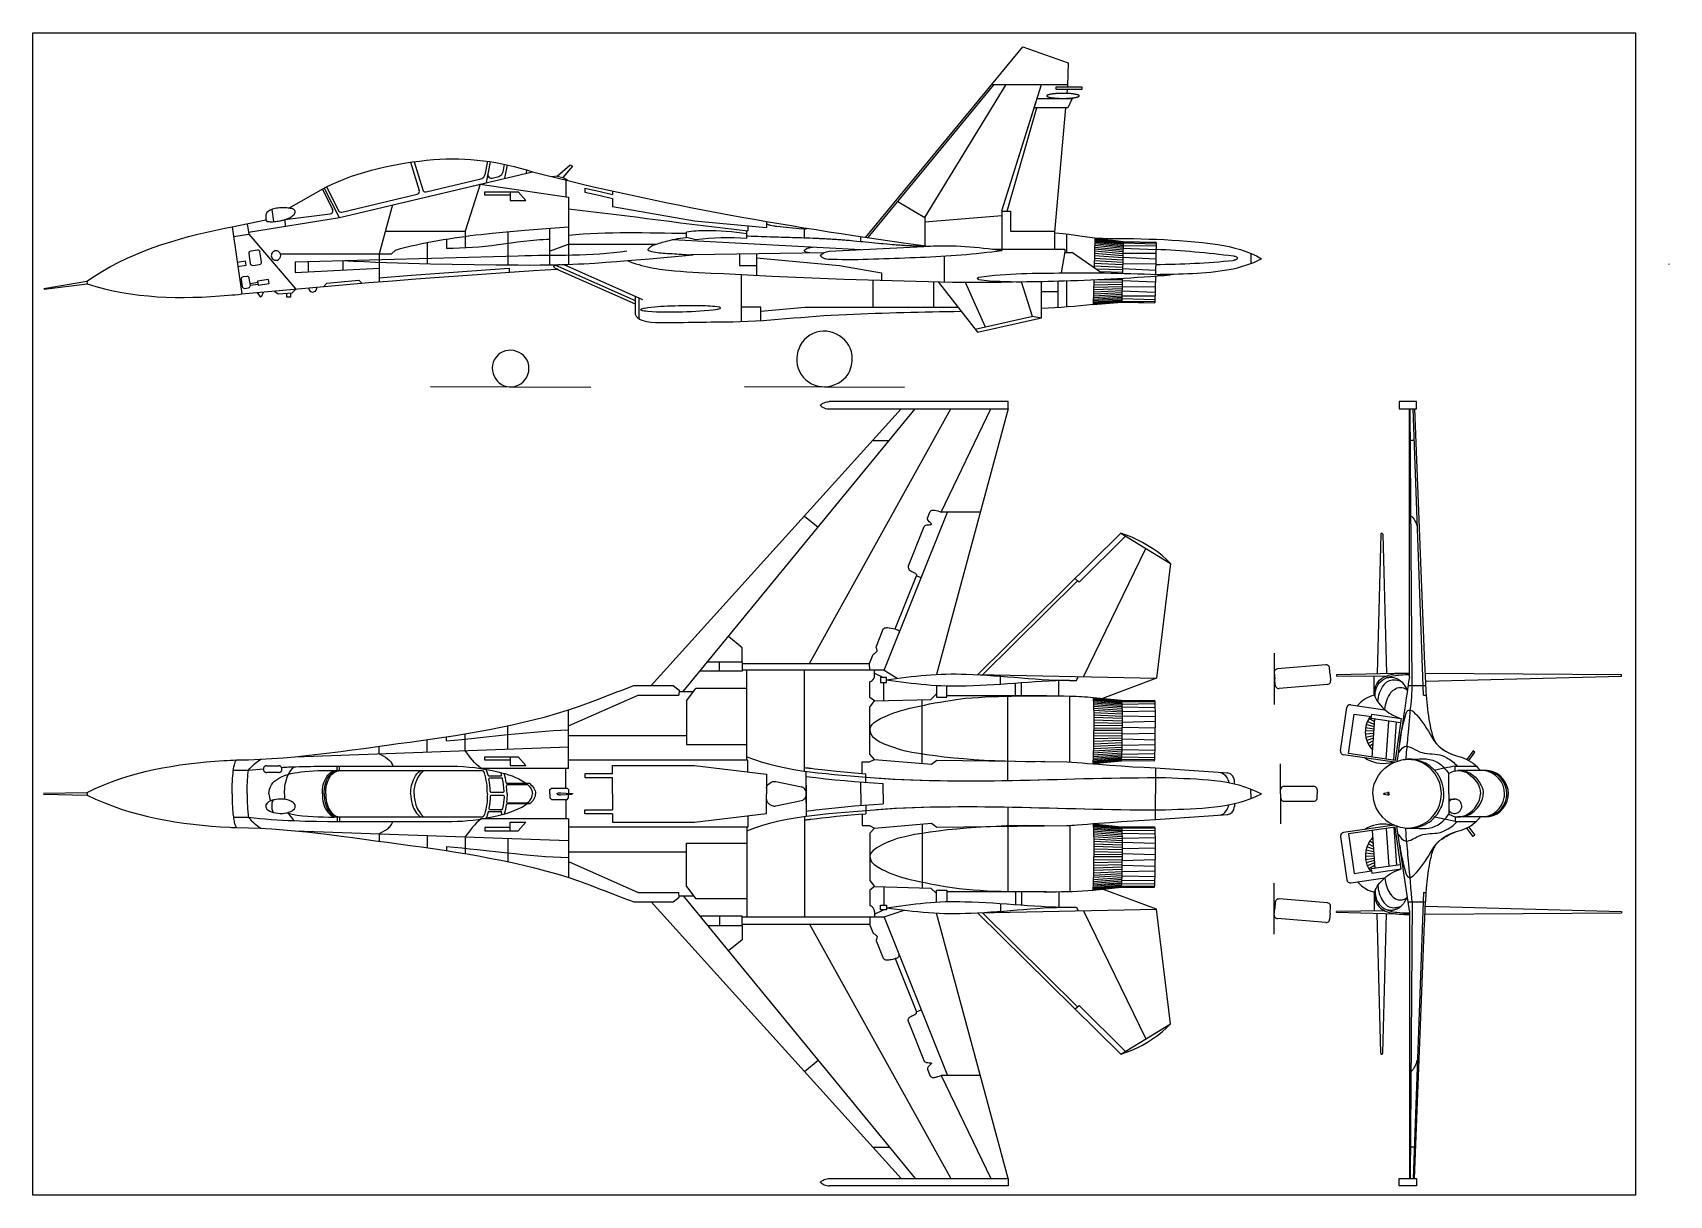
# Model space of a CAD drawing. Extents: x 5 to 530, y 0 to 373.
import ezdxf

# ---------------------------------------------------------------- set-up
doc = ezdxf.new("R2010")
doc.units = 0
doc.layers.add('Layer_1', color=7, linetype='CONTINUOUS')

msp = doc.modelspace()

# ---------------------------------------------------------------- linework, layer by layer
at = {"layer": 'Layer_1', "color": 7}
for points in [[(5.202847, 372.960965), (518.847283, 372.960965), (518.847283, 0.427631), (5.202847, 0.427631), (5.202847, 372.960965)], [(330.209701, 352.738368), (330.230586, 352.675825), (330.25147, 352.634135), (330.293154, 352.571594), (330.376545, 352.529902), (330.459933, 352.488212), (330.564169, 352.425671), (330.689256, 352.383979), (330.835185, 352.342289), (331.001964, 352.300596), (331.189588, 352.258905), (331.377215, 352.217213), (331.58569, 352.175521), (331.815009, 352.13383), (332.065174, 352.112982), (332.315347, 352.071291), (332.586362, 352.050443), (332.857377, 352.029596), (333.149235, 352.008748), (333.441098, 351.9879), (333.732961, 351.967052), (334.045674, 351.946205), (334.358379, 351.925357), (334.671093, 351.925357), (335.004648, 351.925357), (335.317353, 351.925357), (335.650915, 351.925357), (335.963622, 351.925357), (336.276333, 351.925357), (336.609889, 351.946205), (336.922602, 351.946205), (337.214459, 351.967052), (337.52717, 351.9879), (337.798185, 352.008748), (338.090048, 352.029596), (338.361063, 352.071287), (338.611231, 352.092135), (338.861398, 352.133827), (339.090721, 352.154674), (339.320038, 352.196366), (339.528512, 352.238057), (339.716139, 352.279749), (339.882916, 352.32144), (340.028847, 352.363134), (340.174782, 352.404824), (340.29986, 352.467364), (340.383251, 352.509057), (340.466639, 352.550747), (340.529185, 352.613287), (340.570869, 352.65498), (340.591754, 352.69667), (340.591754, 352.75921), (340.570869, 352.800903), (340.529185, 352.863443), (340.466639, 352.905133), (340.383251, 352.946826), (340.29986, 353.009366), (340.174782, 353.051056), (340.028847, 353.092749), (339.882916, 353.134441), (339.716139, 353.176131), (339.528512, 353.217824), (339.320038, 353.259514), (339.090721, 353.301207), (338.861398, 353.322063), (338.611231, 353.363753), (338.361063, 353.384609), (338.090048, 353.426302), (337.798185, 353.447158), (337.52717, 353.468014), (337.214459, 353.48887), (336.922602, 353.509726), (336.609889, 353.509726), (336.276333, 353.530583), (335.963622, 353.530583), (335.650915, 353.530583), (335.317353, 353.530583), (335.004648, 353.530583), (334.671093, 353.530583), (334.358379, 353.530583), (334.045674, 353.509726), (333.732961, 353.48887), (333.441098, 353.48887), (333.149235, 353.468014), (332.857377, 353.426324), (332.586362, 353.405468), (332.315347, 353.384612), (332.065174, 353.342922), (331.815009, 353.322066), (331.58569, 353.280376), (331.377215, 353.238683), (331.189588, 353.196993), (331.001964, 353.1553), (330.835185, 353.113608), (330.689256, 353.071918), (330.564169, 353.030225), (330.459933, 352.967685), (330.376545, 352.925995), (330.293154, 352.884302), (330.25147, 352.821762), (330.230586, 352.780069), (330.209701, 352.738379), (330.209701, 352.738368)], [(333.190865, 355.57353), (341.404703, 355.57353), (341.404703, 354.760504), (333.190865, 354.760504), (333.190865, 355.57353), (333.190865, 355.57353)], [(84.690902, 301.555462), (84.690987, 301.580357), (84.690987, 301.580357)], [(77.227648, 293.304183), (77.415273, 292.095069), (80.980165, 292.637083), (80.813389, 293.846199), (77.227648, 293.304183), (77.227648, 293.304183)], [(200.039126, 284.214985), (200.039126, 284.214985)], [(267.85541, 268.41312), (267.85541, 268.41312)], [(164.223453, 265.369491), (164.223453, 265.369491)], [(448.745315, 254.743373), (443.158218, 254.743373), (443.158218, 252.387687), (448.745315, 252.387687), (448.745315, 254.743373), (448.745315, 254.743373)], [(276.861449, 164.768654), (278.821093, 164.768654), (278.821093, 166.35301), (276.861449, 166.35301), (276.861449, 164.768654), (276.861449, 164.768654)], [(79.875257, 125.097218), (79.875257, 125.097218)], [(276.861449, 93.410108), (278.821093, 93.410108), (278.821093, 91.846597), (276.861449, 91.846597), (276.861449, 93.410108), (276.861449, 93.410108)], [(448.745315, 3.456243), (443.158218, 3.456243), (443.158218, 5.791067), (448.745315, 5.791067), (448.745315, 3.456243), (448.745315, 3.456243)]]:
    msp.add_lwpolyline(points, close=True, dxfattribs=at)
for points in [[(272.1708, 307.459148), (322.517043, 368.456842), (337.005923, 363.349379), (336.859988, 356.032158), (336.818304, 355.57353)], [(272.963003, 307.334067), (313.385924, 356.34486)], [(291.141848, 313.775725), (317.138443, 356.34486)], [(312.531188, 356.34486), (336.859988, 356.34486)], [(315.82506, 315.860403), (328.479374, 356.34486)], [(315.82506, 315.860403), (327.077816, 351.860911)], [(327.10345, 351.925342), (338.360999, 351.925342), (336.901687, 348.944252), (326.165324, 348.944252)], [(336.484743, 351.946189), (336.484743, 351.925341)], [(336.734907, 354.760504), (336.630672, 353.509698)], [(317.534537, 315.797863), (327.061758, 348.944252)], [(336.23457, 348.944252), (332.711375, 309.043505)], [(126.323054, 331.474646), (129.074896, 322.427141)], [(127.448806, 331.64142), (130.221501, 322.57307)], [(150.902028, 331.787348), (150.109832, 327.451216)], [(151.840153, 331.64142), (150.568473, 324.928755)], [(156.322327, 330.807549), (155.842837, 328.285088)], [(157.23961, 330.619928), (156.426565, 326.304643)], [(173.292032, 327.034281), (177.482343, 330.682468), (178.232843, 330.223838), (175.10575, 326.596498)], [(74.309028, 309.043505), (103.474408, 313.734033), (165.349209, 328.431015)], [(131.32641, 321.947663), (148.817297, 326.096176)], [(148.817297, 326.096176), (149.171701, 326.221256), (149.505256, 326.450571), (149.776271, 326.721579), (149.984746, 327.075974), (150.109832, 327.451216)], [(151.089654, 327.680531), (151.089654, 327.326136), (151.193891, 326.97174), (151.423209, 326.700732), (151.715073, 326.492264), (152.069477, 326.388031), (152.42388, 326.408879)], [(152.42388, 326.408877), (154.550303, 326.930047), (154.925555, 327.055127), (155.259116, 327.284442), (155.530131, 327.55545), (155.7386, 327.909846), (155.842837, 328.285088)], [(163.493797, 328.993879), (163.306176, 327.951539)], [(165.328361, 328.431015), (169.247657, 327.430369), (173.166948, 326.450571), (177.086241, 325.491619), (181.005538, 324.532666), (184.924828, 323.615409), (188.864972, 322.718999), (192.80511, 321.822583), (196.745249, 320.967863), (200.706243, 320.11315), (204.646382, 319.279274), (208.607368, 318.466252), (212.568357, 317.653231), (216.529343, 316.881894), (220.490334, 316.110564), (224.472165, 315.360082), (228.433157, 314.609595), (232.414994, 313.900805), (236.396825, 313.192015), (240.357816, 312.483225), (244.360495, 311.816126), (248.342332, 311.149033), (252.324168, 310.481935), (256.306002, 309.856527), (260.308687, 309.210277), (264.290523, 308.605725), (268.293202, 307.980317), (276.277723, 306.812897), (284.283086, 305.666327), (292.267604, 304.561447)], [(173.292032, 327.034281), (171.649064, 326.810314)], [(173.292032, 327.034281), (175.10575, 326.596498)], [(176.81999, 325.573207), (175.10575, 326.596498)], [(176.064724, 325.720933), (176.064724, 320.363311)], [(87.234359, 316.777663), (99.138168, 323.469481)], [(98.054108, 322.844079), (101.30629, 316.319033)], [(98.658678, 323.198471), (103.39102, 313.713185)], [(99.388336, 323.594561), (103.161695, 316.006332)], [(103.474408, 313.734033), (150.498745, 324.903618)], [(104.224913, 315.506011), (128.386937, 321.238873)], [(128.386937, 321.238873), (128.6788, 321.363953), (128.908118, 321.572422), (129.054053, 321.822583), (129.116593, 322.135289), (129.074907, 322.427141)], [(130.221501, 322.57307), (130.346582, 322.322909), (130.534208, 322.11444), (130.78438, 321.98936), (131.055395, 321.92682), (131.32641, 321.947692)], [(148.567131, 324.44928), (143.793099, 309.356206)], [(148.567131, 324.44928), (176.898617, 320.238231), (176.898617, 298.745191)], [(158.219432, 320.926172), (150.068134, 320.926172), (150.068134, 321.968512), (160.804496, 321.968512)], [(158.219432, 321.968512), (158.219432, 319.216734), (163.264479, 319.216734), (160.804496, 321.968512)], [(182.193829, 323.198471), (182.193829, 321.905971)], [(182.193829, 323.198471), (186.592615, 322.156132), (190.991395, 321.15549)], [(182.193829, 321.905971), (186.592615, 320.884481), (190.991395, 319.883833), (190.991395, 317.277984)], [(190.991395, 322.218672), (190.991395, 321.15549)], [(81.793211, 316.298185), (82.335241, 312.420684)], [(85.983514, 313.108626), (100.576632, 314.963993), (100.868495, 315.047382), (101.118663, 315.214154), (101.285439, 315.443471), (101.389678, 315.735323), (101.389678, 316.027181), (101.30629, 316.319033)], [(103.161695, 316.006332), (103.349322, 315.735323), (103.599489, 315.568552), (103.9122, 315.485163), (104.224913, 315.506033)], [(120.548351, 317.778311), (116.212112, 302.05983), (116.212112, 293.158254)], [(190.991395, 317.277984), (217.258997, 312.691694), (240.378658, 310.544474)], [(282.448526, 318.841493), (291.141848, 313.775725), (291.141848, 304.707376)], [(315.82506, 315.860403), (315.82506, 303.227255)], [(315.82506, 315.797863), (318.556057, 315.797863), (318.556057, 309.377055), (332.732223, 309.377055)], [(69.076357, 310.752944), (79.875257, 313.004394)], [(69.076357, 310.752944), (72.245145, 289.239062)], [(73.912929, 311.753586), (74.413266, 308.376407)], [(79.875257, 314.317743), (79.875257, 313.004394)], [(85.983514, 313.066935), (86.066911, 310.940564)], [(121.423936, 303.331487), (123.112566, 303.790117), (124.801202, 304.207049), (126.510681, 304.623987), (128.19931, 305.020077), (129.908789, 305.374469), (131.618268, 305.728867), (133.348595, 306.062416), (135.058074, 306.375117), (136.788401, 306.666974), (138.518728, 306.958826), (140.249055, 307.229836), (141.979382, 307.479996), (143.709704, 307.709314), (145.440031, 307.938626), (147.191207, 308.147095), (148.921534, 308.355564), (152.42388, 308.730805), (155.905378, 309.064354), (159.407729, 309.377055), (162.910076, 309.668907), (169.914769, 310.190077), (176.898617, 310.711246)], [(170.852898, 310.252617), (170.852898, 298.578419)], [(234.061927, 308.480644), (234.061927, 309.543826)], [(234.41633, 311.086493), (234.41633, 309.502135)], [(240.378658, 312.504073), (240.378658, 310.544474)], [(240.378658, 311.836975), (240.378658, 311.795289), (240.399543, 311.774419), (240.420399, 311.732733), (240.462086, 311.691047), (240.587173, 311.628507), (240.733101, 311.565967), (240.899883, 311.482578), (241.108352, 311.420038), (241.337678, 311.357498), (241.587842, 311.315812), (242.129873, 311.190732), (242.671903, 311.107343), (242.942918, 311.065657), (243.193086, 311.023972), (243.44325, 311.003099), (243.651725, 310.961413)], [(243.651688, 310.961407), (251.865526, 310.085845)], [(253.074671, 310.127537), (253.074671, 310.106666), (253.032986, 310.085796), (252.970446, 310.064923), (252.907906, 310.044052), (252.80367, 310.044052), (252.699431, 310.044052), (252.470114, 310.044052), (251.928084, 310.085738), (251.677911, 310.106609), (251.448594, 310.127482)], [(252.574333, 307.250684), (252.574333, 310.044153)], [(253.074671, 310.440243), (253.074671, 310.127537)], [(291.141848, 312.358144), (315.82506, 314.442823)], [(69.534996, 307.688465), (74.413266, 308.376407)], [(74.413266, 308.376407), (89.548407, 290.802571)], [(118.213454, 309.356206), (143.793099, 309.356206)], [(131.576576, 305.728867), (131.576576, 298.95366)], [(137.851612, 306.854595), (137.851612, 303.956888)], [(137.851612, 303.956888), (139.936343, 303.956888), (142.000225, 304.019429), (144.064113, 304.102817), (146.127996, 304.207049), (148.191878, 304.373826), (149.234241, 304.457215), (150.255761, 304.561447), (152.319643, 304.811607), (154.383525, 305.082617), (158.490447, 305.645478), (160.554329, 305.937336), (162.597363, 306.187496), (164.66125, 306.416808), (165.682765, 306.521046), (166.725133, 306.604434), (167.746647, 306.687817), (168.789015, 306.750358), (169.810536, 306.792043), (170.852898, 306.812914)], [(143.793099, 309.356206), (143.793099, 304.081969)], [(157.468927, 309.210277), (157.468927, 298.557571)], [(170.852898, 302.997938), (176.898617, 305.249388)], [(270.586407, 303.435719), (210.254306, 306.625277)], [(214.778173, 307.396608), (214.778173, 309.085197)], [(217.717639, 306.583586), (214.778173, 307.396608)], [(234.061927, 307.063058), (234.061927, 308.480644)], [(260.433768, 302.914549), (292.913874, 304.582295)], [(270.586407, 306.083265), (270.586407, 307.646768)], [(332.711375, 309.043505), (332.711375, 303.644188)], [(345.595015, 307.104755), (341.508942, 307.709314), (339.445059, 308.001166), (337.402019, 308.272175), (335.358987, 308.522336), (332.89193, 308.730805)], [(336.672364, 302.581), (336.672364, 308.355564)], [(345.595015, 307.104755), (345.38654, 297.7237)], [(345.532468, 304.874148), (354.621898, 303.936046)], [(345.532468, 304.290438), (354.601047, 303.414876)], [(345.553316, 305.833098), (354.642746, 304.811607)], [(345.553316, 305.374469), (354.642746, 304.394675)], [(345.574167, 306.771206), (354.663588, 305.687175)], [(345.574167, 306.521046), (354.663588, 305.457857)], [(345.574167, 306.208345), (354.642746, 305.166006)], [(365.27487, 305.749715), (354.663588, 305.979027), (345.595015, 307.104755)], [(345.595015, 307.104755), (354.663588, 305.979027)], [(345.595015, 307.063058), (354.663588, 305.958178)], [(345.595015, 306.958826), (354.663588, 305.853947)], [(354.663588, 305.979027), (354.434271, 295.868338)], [(354.642746, 304.769916), (365.254022, 304.665679)], [(365.27487, 305.749715), (354.663588, 305.979027)], [(354.663588, 305.916487), (365.27487, 305.708018)], [(354.663588, 305.916487), (365.27487, 305.708018)], [(354.663588, 305.603786), (365.254022, 305.291086)], [(365.27487, 305.749715), (365.045547, 295.555639)], [(70.931762, 298.098941), (73.621063, 298.495031), (73.433439, 299.745839), (70.744138, 299.34975)], [(74.934446, 298.995357), (75.038685, 298.745191), (75.205461, 298.536728), (75.455629, 298.43249), (75.726644, 298.411676), (77.915613, 298.745191), (78.165778, 298.82858), (78.374252, 299.0162), (78.478491, 299.245518), (78.499319, 299.516527), (78.040691, 302.706085), (77.936461, 302.956246), (77.769676, 303.164709), (77.519511, 303.268947), (77.248496, 303.289817), (75.059527, 302.956246), (74.788512, 302.872857), (74.600888, 302.706085), (74.475807, 302.455919), (74.475807, 302.184916), (74.934446, 298.995357)], [(84.607599, 302.05983), (120.15225, 302.05983), (121.423936, 303.331487)], [(89.36078, 299.516527), (160.741955, 301.455277)], [(89.36078, 299.516527), (89.36078, 296.097651), (116.212112, 297.515231)], [(93.530243, 299.641607), (93.530243, 296.326968)], [(104.558469, 299.933459), (108.060814, 299.766688), (111.584008, 299.59991), (115.086354, 299.453987), (118.609549, 299.328907), (122.111901, 299.203821), (125.614247, 299.099589), (129.137442, 299.0162), (132.639787, 298.911968), (139.665328, 298.786888), (146.690869, 298.661808), (153.737258, 298.578419), (157.23961, 298.557549), (160.762804, 298.536735), (164.265151, 298.515865), (167.788346, 298.536735), (171.31154, 298.578421), (173.062715, 298.620107), (174.813887, 298.661792), (176.565062, 298.724332), (178.316231, 298.786873), (180.067408, 298.870261), (181.839425, 298.953644), (185.341778, 299.162114), (188.844124, 299.391431), (192.346471, 299.662435), (195.848815, 299.954292), (202.853514, 300.558851), (209.858205, 301.163404), (213.360551, 301.476104), (216.862904, 301.747114)], [(104.558469, 299.933459), (104.558469, 296.910678)], [(195.786275, 299.933459), (196.682708, 299.579067), (197.579142, 299.245518), (198.496426, 298.95366), (199.434556, 298.661808), (200.351831, 298.411647), (201.289963, 298.161481), (202.228096, 297.953018), (203.166219, 297.744549), (204.125199, 297.556928), (205.084173, 297.390151), (206.043147, 297.244228), (207.002127, 297.119147), (207.961101, 296.994061), (208.940923, 296.868981), (210.879725, 296.681361), (212.839369, 296.514589), (214.799021, 296.389509), (218.718312, 296.160191), (222.637605, 295.951722), (226.556896, 295.764102), (234.332942, 295.368012), (242.088138, 294.992772), (249.822491, 294.63838), (257.535992, 294.325672), (265.249497, 294.03382), (272.963003, 293.762811), (280.676501, 293.512652), (288.390007, 293.304183), (292.267604, 293.2208), (296.145202, 293.137409), (300.022803, 293.074869), (303.900401, 293.033184), (307.777999, 293.0123), (311.655597, 293.033184), (315.533194, 293.074869), (319.38995, 293.158254)], [(258.745139, 302.455919), (216.862904, 301.747129)], [(231.706181, 301.99729), (231.706181, 298.36995), (237.126479, 298.36995)], [(237.126479, 302.101527), (237.126479, 295.222089)], [(237.126479, 300.871567), (263.748493, 298.36995), (277.215852, 295.993419), (277.215852, 293.616882)], [(297.333502, 301.392737), (297.333502, 293.116561)], [(312.823046, 303.644188), (335.942713, 303.644188), (335.942713, 302.706085), (334.858652, 296.014268)], [(335.921865, 302.581), (338.423539, 302.581), (347.888214, 295.993419)], [(345.407388, 299.099589), (354.496811, 298.661808)], [(345.428235, 299.933459), (354.517659, 299.433138)], [(345.44908, 300.746487), (354.538507, 300.18362)], [(345.469928, 301.53866), (354.559352, 300.89241)], [(345.490776, 303.018786), (354.5802, 302.247456)], [(345.490776, 302.289148), (354.559352, 301.580357)], [(345.511626, 303.685879), (354.601047, 302.852009)], [(354.517659, 298.95366), (365.128935, 298.995346)], [(354.559352, 300.996647), (365.149783, 300.496326)], [(354.5802, 302.330839), (365.191481, 302.289153)], [(354.621898, 303.873505), (365.212329, 303.456567)], [(390.020622, 301.455277), (390.291634, 301.413591), (390.541802, 301.330208), (390.750277, 301.24682), (390.937904, 301.163431), (391.062984, 301.059199), (391.16722, 300.954962), (391.229766, 300.829881), (391.250594, 300.72565), (391.250594, 300.60057), (391.188054, 300.496338), (391.083818, 300.371252), (390.958737, 300.287869), (390.77111, 300.183632), (390.666874, 300.141946), (390.562635, 300.10026), (390.437549, 300.058574), (390.29162, 300.037704), (390.145692, 299.996018), (389.97891, 299.975204)], [(395.566006, 302.268299), (395.566006, 298.995357)], [(72.349378, 291.636441), (72.432766, 291.386279), (72.620393, 291.17781), (72.870566, 291.07358), (73.120731, 291.052696), (74.371568, 291.240351), (74.621735, 291.323739), (74.83021, 291.51136), (74.934446, 291.740672), (74.955331, 292.011681), (74.621735, 294.30483), (74.517497, 294.575839), (74.35072, 294.763461), (74.100553, 294.888539), (73.829538, 294.888539), (72.599551, 294.70092), (72.349378, 294.617529), (72.140909, 294.429911), (72.03667, 294.200591), (72.015814, 293.92959), (72.349378, 291.636441)], [(112.939083, 292.88725), (120.464962, 293.491801), (127.990836, 294.075513), (135.516715, 294.63838), (143.042594, 295.18039), (150.589316, 295.722409), (158.115195, 296.24358), (165.661917, 296.723058), (173.187796, 297.223379)], [(116.212112, 294.450758), (126.614918, 295.263781), (137.038567, 296.035111), (147.462222, 296.785598), (157.885877, 297.515231)], [(116.212112, 294.468013), (116.212112, 293.158254)], [(157.885877, 297.515231), (157.885877, 296.222731)], [(173.646438, 297.01491), (173.312882, 297.160839), (173.021019, 297.306768), (172.770852, 297.452691), (172.666613, 297.515231), (172.562377, 297.577771), (172.478989, 297.66116), (172.416449, 297.7237), (172.33306, 297.78624), (172.291373, 297.84878), (172.249689, 297.91132), (172.228805, 297.973861), (172.207948, 298.036401), (172.228805, 298.098941), (172.228805, 298.161481), (172.270492, 298.203167), (172.312176, 298.265707), (172.353863, 298.307393), (172.437251, 298.349078), (172.520645, 298.411619), (172.624878, 298.432432), (172.749962, 298.474118), (172.875048, 298.515804), (173.020977, 298.536674), (173.187756, 298.57836), (173.37538, 298.59923), (173.583855, 298.620044), (173.792324, 298.640915), (174.02165, 298.640915), (174.271814, 298.661785)], [(172.708306, 298.474188), (198.246259, 287.133535)], [(173.187796, 297.223379), (198.246259, 286.091195)], [(175.397613, 298.682651), (200.664545, 287.467082)], [(232.248212, 295.47225), (232.248212, 280.379175)], [(308.424265, 293.846199), (308.320029, 293.887886), (308.257489, 293.908742), (308.1741, 293.950429), (308.132413, 293.992116), (308.090729, 294.054654), (308.069845, 294.096341), (308.048989, 294.158881), (308.028161, 294.221422), (308.048989, 294.263106), (308.048989, 294.325646), (308.090673, 294.367334), (308.13236, 294.429874), (308.174044, 294.471558), (308.236584, 294.513245), (308.319973, 294.554929), (308.403364, 294.596616)], [(345.303152, 293.804509), (345.115525, 285.882726)], [(345.38654, 298.24487), (354.475964, 297.890478)], [(345.92857, 297.348459), (354.475964, 297.07745)], [(346.845852, 293.887892), (354.392573, 293.908776)], [(347.221103, 296.452049), (354.455119, 296.285271)], [(347.221103, 296.452049), (354.455119, 296.285271)], [(354.413423, 294.30483), (354.225796, 286.591521)], [(354.475964, 297.390151), (365.066395, 296.868981)], [(354.475964, 297.390151), (365.066395, 296.868981)], [(365.024702, 295.01362), (364.837078, 286.383052)], [(529.706347, 298.642252), (529.664719, 298.954955)], [(8.806794, 291.052732), (22.566013, 293.32503), (22.670249, 292.512002)], [(8.869334, 290.74003), (22.670249, 292.512002)], [(72.245145, 289.239062), (112.939083, 292.88725)], [(77.311037, 292.88725), (74.8719, 292.512002)], [(74.955297, 292.053374), (77.373583, 292.407771)], [(77.144257, 289.676843), (78.082389, 288.342651), (78.645268, 288.509422), (79.124752, 289.864464)], [(82.710492, 290.177163), (83.898789, 289.301603), (88.36011, 289.63515), (89.548407, 290.802571)], [(86.525544, 289.489221), (86.525544, 288.342651), (87.88062, 288.342651), (87.88062, 289.593454)], [(93.65533, 291.156963), (93.697014, 290.844263), (93.822101, 290.531561), (94.009728, 290.260551), (94.280743, 290.052082), (94.5726, 289.927001), (94.906161, 289.864464), (95.239717, 289.88532), (95.552428, 290.010401), (95.823443, 290.198022), (96.031912, 290.448181), (96.177846, 290.740039), (96.240387, 291.073589), (96.240387, 291.386288)], [(99.450876, 292.741321), (98.450204, 291.594749)], [(99.450876, 292.741321), (109.770292, 293.679422)], [(109.770292, 293.679422), (110.687575, 292.699629)], [(198.246259, 288.530272), (198.246259, 282.734864)], [(274.401465, 293.70027), (274.401465, 285.048855)], [(293.935391, 293.179102), (293.935391, 285.048855)], [(295.353007, 293.137409), (308.007321, 277.001997), (328.500222, 281.650832), (328.500222, 293.26249)], [(304.046335, 293.033173), (310.404759, 278.690586)], [(321.954165, 293.19995), (325.539905, 282.130305), (328.500222, 281.650832)], [(328.500222, 290.072933), (333.732896, 290.072933)], [(333.732896, 293.387571), (333.732896, 284.861234)], [(336.672364, 285.069703), (336.672364, 293.470959)], [(345.157223, 288.113334), (354.267495, 288.634503)], [(345.178065, 289.301603), (354.309184, 289.718532)], [(345.178065, 288.676195), (354.288337, 289.155671)], [(345.198913, 289.9687), (354.309184, 290.323092)], [(345.219761, 290.67749), (354.330032, 290.990192)], [(345.240611, 291.44882), (354.350883, 291.678131)], [(345.261453, 292.22015), (354.371731, 292.386924)], [(345.282301, 293.054021), (354.371731, 293.137409)], [(354.288337, 288.697043), (364.878768, 288.634503)], [(354.309184, 290.260551), (364.920466, 289.801923)], [(354.350883, 291.573901), (364.962156, 291.594757)], [(354.392573, 293.616882), (364.983007, 293.095714)], [(199.4554, 288.009101), (199.4554, 281.358975)], [(238.606642, 280.733573), (238.606642, 285.048855), (232.248212, 285.048855)], [(238.606642, 283.714664), (252.657721, 285.048855), (301.69059, 285.048855)], [(328.500222, 284.631923), (328.625308, 284.631923)], [(345.115525, 285.882726), (341.008601, 285.465793), (338.944719, 285.257324), (336.880839, 285.090551), (334.816956, 284.923774), (332.753074, 284.798693), (330.689191, 284.694463), (328.625308, 284.631923)], [(345.115525, 286.445593), (354.246644, 287.11269)], [(345.115525, 286.195431), (354.246644, 286.883373)], [(345.115525, 286.028655), (354.225796, 286.716602)], [(345.115525, 285.903574), (354.225796, 286.612364)], [(364.837078, 286.341354), (354.225796, 286.591521), (345.115525, 285.882726)], [(345.115525, 285.882726), (354.225796, 286.591521)], [(345.136372, 287.154383), (354.246644, 287.758942)], [(345.136372, 286.779143), (354.246644, 287.404542)], [(345.157223, 287.613011), (354.267495, 288.175872)], [(354.225796, 286.654062), (364.837078, 286.383052)], [(354.225796, 286.654062), (364.837078, 286.383052)], [(364.837078, 286.341354), (354.225796, 286.591521)], [(354.246644, 286.966761), (364.837078, 286.799985)], [(354.267495, 287.800632), (364.85792, 287.425392)], [(307.235968, 277.981796), (325.748375, 282.172003)], [(132.681485, 259.574083), (184.028394, 259.42816)], [(233.269729, 259.574083), (284.63749, 259.42816)], [(203.458085, 163.747162), (283.532587, 252.387687)], [(213.673265, 161.808405), (288.056451, 252.387687)], [(254.137884, 170.855911), (299.397384, 252.387687)], [(257.598538, 253.575955), (257.848705, 253.805272), (258.140568, 254.034583), (258.494971, 254.243052), (258.870223, 254.409826), (259.266319, 254.534904), (259.683268, 254.639143), (260.100212, 254.722531), (260.496314, 254.743359)], [(257.598538, 253.575955), (257.848705, 253.325793), (258.140568, 253.096482), (258.494971, 252.908855), (258.870223, 252.721234), (259.266319, 252.596156), (259.683268, 252.491923), (260.100212, 252.429382), (260.496314, 252.387698)], [(260.496314, 252.387687), (317.78471, 252.387687), (317.78471, 254.743373), (260.496314, 254.743373)], [(317.78471, 252.387687), (294.873517, 167.332804)], [(308.882907, 219.345535), (296.311982, 219.345535), (312.301863, 252.387687)], [(446.410377, 166.603172), (446.410377, 252.387687)], [(447.348512, 163.747162), (446.681424, 252.387687)], [(450.892546, 160.724376), (447.619559, 252.387687)], [(448.057342, 252.387687), (451.309529, 170.584904)], [(274.422315, 242.318689), (279.780067, 242.318689)], [(447.973917, 242.318689), (446.410377, 242.318689)], [(252.553491, 218.094726), (256.931421, 214.488237)], [(278.070591, 168.646153), (298.375864, 219.345535)], [(290.933379, 214.759243), (290.99592, 214.863476), (291.121006, 214.967707), (291.246084, 215.051098), (291.392021, 215.134486), (291.746425, 215.217874), (292.121676, 215.259558), (292.496924, 215.301245), (292.830483, 215.32213), (292.976411, 215.342986), (293.08065, 215.384673), (293.164038, 215.405529), (293.226579, 215.46807), (293.226579, 215.509754), (293.205751, 215.593145), (293.143205, 215.676528), (293.059816, 215.780764), (292.830499, 216.010078), (292.559484, 216.260237), (292.288469, 216.531246), (292.079994, 216.823103), (292.017454, 216.969032), (291.975767, 217.114955), (291.954911, 217.260884), (291.996595, 217.385965), (292.767936, 219.345535), (292.872175, 219.554004), (292.997262, 219.720775), (293.14319, 219.845856), (293.309967, 219.929244), (293.497594, 219.991784), (293.706069, 220.012669), (293.935391, 220.012669), (294.185558, 219.991784), (294.727589, 219.887554), (295.269619, 219.741626), (295.81165, 219.554004), (296.311982, 219.345535)], [(446.410377, 217.323396), (446.452005, 217.615253), (446.535458, 217.865415), (446.639627, 218.032186), (446.723051, 218.073873), (446.785564, 218.094701), (446.868989, 218.094701), (446.952357, 218.073873), (447.160835, 217.948786), (447.36934, 217.740323), (447.577761, 217.469313), (447.807123, 217.156614), (448.015545, 216.802213), (448.432528, 216.010035), (448.620149, 215.593103), (448.766058, 215.197015), (448.891195, 214.842615), (448.953679, 214.488223)], [(285.888332, 202.146938), (290.933379, 214.759243)], [(308.028172, 167.249421), (353.954781, 212.570328), (369.902973, 202.83488), (365.33741, 166.082), (348.096689, 159.640343)], [(340.549968, 196.935242), (355.455791, 211.632227)], [(369.902973, 202.83488), (368.547897, 204.14823), (367.130278, 205.399039), (365.650121, 206.587301), (364.107421, 207.671337), (362.523022, 208.692829), (360.896934, 209.651777), (359.208303, 210.506499), (357.498823, 211.277829), (355.726806, 211.965774), (353.954781, 212.570328)], [(437.237591, 212.236778), (436.070122, 167.520431)], [(437.904708, 212.236778), (437.842167, 212.403557), (437.737914, 212.528638), (437.571149, 212.570322), (437.404356, 212.528638), (437.279275, 212.403557), (437.237591, 212.236778)], [(437.904708, 212.236778), (439.093004, 167.582971)], [(341.946733, 166.582321), (361.918452, 207.692179)], [(285.888332, 202.146938), (285.804944, 201.875929), (285.804944, 201.604922), (285.846628, 201.333912), (285.971715, 201.062903), (286.138491, 200.85444), (286.388659, 200.64597), (286.659674, 200.479191), (286.951537, 200.31242), (287.556108, 200.020563), (287.847971, 199.87464), (288.077287, 199.728712), (288.285762, 199.561932), (288.410849, 199.395162), (288.452536, 199.186692), (288.452536, 199.061612), (288.410849, 198.936531)], [(281.593785, 181.904707), (288.410854, 198.936531)], [(288.410854, 198.936531), (289.953557, 198.352822)], [(309.591714, 167.249421), (340.070478, 197.352175)], [(339.27828, 198.081812), (340.549968, 196.935242)], [(232.58177, 171.335389), (232.58177, 175.900839), (228.203835, 179.486481)], [(274.401465, 173.482609), (274.505703, 173.670231), (274.67248, 173.837001), (275.047734, 174.128859), (275.443827, 174.42071), (275.610606, 174.545791), (275.735693, 174.71257), (275.798233, 174.879341), (275.798233, 175.08781), (275.756546, 175.296279), (275.694, 175.525591), (275.568919, 175.984221), (275.548063, 176.213538), (275.589747, 176.422007), (277.52856, 181.279306)], [(277.52856, 181.279306), (277.674494, 181.633698), (277.841271, 181.904707), (278.04974, 182.092329), (278.174826, 182.175717), (278.320755, 182.238257), (278.48754, 182.279944), (278.696009, 182.300829), (278.925332, 182.321713), (279.175499, 182.321713), (279.717527, 182.280026), (280.322097, 182.196644), (280.926674, 182.071563), (281.489546, 181.925634), (282.010734, 181.758858), (282.240051, 181.654625), (282.427678, 181.571236), (282.594455, 181.467003), (282.719541, 181.362773), (282.823777, 181.258534), (282.886318, 181.133456), (282.928005, 181.008375), (282.928005, 180.862447), (282.886318, 180.695673), (282.823777, 180.508055)], [(273.359097, 170.855911), (274.422315, 173.524302)], [(403.08969, 174.149709), (403.08969, 157.743285)], [(221.511849, 171.335389), (232.58177, 171.335389), (232.58177, 168.354301), (219.051865, 168.354301)], [(225.326906, 168.354301), (225.326906, 171.335389)], [(232.58177, 170.855911), (273.465125, 170.855911)], [(278.070591, 168.646153), (232.58177, 168.646153)], [(234.061927, 139.855911), (234.061927, 168.646153)], [(252.574333, 136.396179), (252.574333, 168.646153)], [(273.525876, 168.646153), (273.383331, 170.855911)], [(278.070591, 168.646153), (273.602798, 168.646153)], [(274.985188, 166.936722), (274.985188, 168.646153)], [(278.070591, 168.646153), (282.226697, 166.151636)], [(421.018364, 167.332804), (420.851599, 169.354943), (420.789059, 169.6468), (420.663978, 169.896962), (420.4555, 170.126273), (420.205339, 170.272202), (419.934321, 170.37644), (419.642446, 170.37644), (404.111221, 169.125632), (403.840203, 169.063091), (403.569185, 168.93801), (403.360708, 168.729541), (403.193943, 168.479382), (403.110546, 168.208373), (403.089661, 167.916513), (403.256455, 165.894382)], [(197.829309, 163.747162), (210.483623, 163.747162)], [(197.829309, 163.747162), (203.508701, 163.747162)], [(210.483623, 163.747162), (212.422425, 162.246194), (212.255649, 160.724376)], [(214.778173, 158.848165), (217.717639, 162.809055)], [(234.061927, 162.809055), (217.717639, 162.809055)], [(273.463335, 164.977123), (273.880285, 165.123046), (274.25553, 165.373211), (274.568244, 165.685913), (274.797561, 166.061153), (274.943495, 166.478091), (274.985182, 166.936722)], [(273.463335, 159.973893), (273.463335, 164.977123)], [(274.985188, 167.728894), (277.841271, 166.35301)], [(277.924659, 158.910705), (277.924659, 164.768654)], [(294.85267, 163.809702), (294.85267, 160.015586), (298.188237, 160.015586), (298.188237, 163.684621)], [(308.090709, 167.291114), (365.33741, 166.082)], [(315.387266, 164.247483), (315.387266, 166.769942)], [(320.182148, 160.411673), (320.182148, 164.601875)], [(322.100099, 160.453366), (322.100099, 164.747803)], [(334.045609, 160.495064), (334.045609, 165.414903)], [(339.716074, 165.435751), (340.278953, 166.603172)], [(403.423248, 163.851392), (403.256483, 165.894382)], [(403.423248, 163.851392), (403.485789, 163.580385), (403.610869, 163.309376), (403.819347, 163.100912), (404.048681, 162.934133), (404.340527, 162.850745), (404.632401, 162.829945)], [(420.163626, 164.101554), (404.632401, 162.829903)], [(420.163626, 164.101554), (420.434644, 164.164094), (420.705662, 164.289175), (420.91414, 164.476794), (421.080905, 164.726961), (421.164301, 164.997965), (421.185186, 165.289822)], [(421.018364, 167.332804), (421.185158, 165.289822)], [(446.410377, 167.749742), (423.019715, 167.207723)], [(423.019715, 167.207723), (423.019715, 166.811635)], [(438.634337, 166.665712), (423.019715, 166.811635)], [(435.132015, 160.661835), (435.132015, 166.707402)], [(445.993479, 163.747162), (451.601375, 163.747162)], [(451.413782, 167.728894), (514.414305, 167.311962)], [(451.538835, 165.143894), (514.414305, 166.79079)], [(514.414305, 166.79079), (514.414305, 167.311962)], [(176.898617, 150.822155), (199.205233, 160.724376), (212.255649, 160.724376)], [(212.38073, 161.808405), (216.96714, 161.808405)], [(214.778173, 158.848165), (214.778173, 144.901669), (234.061927, 144.901669)], [(275.026883, 158.827317), (273.463335, 159.973893)], [(275.026883, 140.08606), (273.463335, 141.753801), (273.463335, 156.867719), (275.026883, 158.827317), (292.997262, 159.306796)], [(290.245414, 138.835251), (290.245414, 159.244255)], [(292.997262, 159.306796), (294.85267, 161.078773)], [(330.126313, 160.515906), (298.188237, 160.515906)], [(303.358371, 159.598648), (303.400055, 159.598648)], [(317.701316, 133.331703), (317.701316, 160.515906)], [(337.610493, 139.31473), (337.610493, 160.411673)], [(345.032136, 159.973893), (354.142408, 159.056634)], [(345.032136, 159.973893), (345.115525, 159.411026), (345.157209, 158.243606), (345.219761, 156.555016), (345.240645, 155.179129), (345.261439, 153.636469), (345.261453, 151.968727), (345.282338, 150.238446), (345.282301, 149.362879)], [(345.052984, 159.953045), (354.142408, 159.035786)], [(345.073826, 159.827964), (354.163256, 158.931553)], [(345.094677, 159.661188), (354.184104, 158.764777)], [(345.115525, 159.411026), (354.204948, 158.535466)], [(345.136372, 159.077476), (354.225796, 158.243606)], [(345.157223, 158.702236), (354.246644, 157.889213)], [(345.157223, 158.243606), (354.246644, 157.493126)], [(345.178065, 157.743285), (354.267495, 157.013647)], [(354.100715, 158.994094), (364.711991, 159.035781)], [(354.142408, 159.056634), (354.184092, 158.764777), (354.246644, 157.847518), (354.267528, 157.013647), (354.309179, 155.408446), (354.330069, 154.074249), (354.350917, 152.031268), (354.350883, 150.467757)], [(354.163256, 158.994094), (364.753687, 159.035781)], [(354.184104, 158.681394), (364.79538, 158.618854)], [(354.246644, 157.847518), (364.837078, 157.972599)], [(364.711991, 159.035786), (364.79538, 158.618854), (364.837067, 157.972599), (364.878762, 156.784336), (364.899652, 155.616915), (364.941303, 153.824087), (364.941314, 152.302277), (364.962142, 150.175899)], [(427.647821, 157.618204), (427.355947, 157.639088), (427.064101, 157.5557), (426.813939, 157.409772), (426.605461, 157.22215), (426.459524, 156.971988), (426.376127, 156.680131)], [(427.647821, 157.618204), (438.592653, 156.013006)], [(450.892546, 160.724376), (451.809881, 160.724376)], [(176.898617, 137.16751), (176.898617, 156.013006)], [(345.198913, 157.180424), (354.288337, 156.492476)], [(345.219761, 156.555016), (354.288337, 155.929615)], [(345.219761, 155.887925), (354.309184, 155.325058)], [(345.240611, 155.179129), (354.309184, 154.678806)], [(345.240611, 154.407799), (354.330032, 153.990867)], [(345.261453, 153.636469), (354.330032, 153.261226)], [(345.261453, 152.802598), (354.330032, 152.510747)], [(354.267495, 156.951107), (364.878768, 156.784336)], [(354.309184, 155.408446), (364.899618, 155.616915)], [(354.330032, 154.074249), (364.941314, 153.824087)], [(354.350883, 152.031268), (364.941314, 152.302277)], [(424.333093, 142.837831), (426.376127, 156.680097)], [(426.897307, 141.983118), (428.752721, 154.637116), (434.318961, 153.824087)], [(435.1737, 151.28078), (432.963871, 152.239737)], [(435.23624, 152.114656), (433.443367, 153.156996)], [(443.616857, 151.822799), (434.214709, 153.219536), (434.423186, 154.595418), (443.804479, 153.219536)], [(434.444042, 140.85739), (435.298781, 153.052757)], [(435.298781, 153.031915), (435.277896, 153.052799)], [(438.967895, 140.190293), (439.822662, 152.38566)], [(443.804479, 153.219536), (441.84484, 139.773361)], [(137.851612, 146.048239), (142.729882, 146.486019), (147.608151, 146.986348), (157.36469, 148.04953), (162.242959, 148.549851), (167.121229, 148.987637), (169.560362, 149.175258), (171.999499, 149.321187), (174.459481, 149.446268), (176.898617, 149.550498)], [(137.851612, 146.048239), (137.851612, 147.361588)], [(157.468927, 143.421543), (157.468927, 150.863847)], [(176.898617, 147.736828), (214.778173, 147.736828)], [(345.032136, 138.751863), (345.115525, 139.31473), (345.157209, 140.48215), (345.219761, 142.17074), (345.240645, 143.567471), (345.261439, 145.08929), (345.261453, 146.757028), (345.282338, 148.48731), (345.282301, 149.362879)], [(345.261453, 151.968727), (354.350883, 151.739411)], [(345.261453, 151.114009), (354.350883, 150.968078)], [(345.261453, 147.61175), (354.350883, 147.757678)], [(345.261453, 146.757028), (354.350883, 146.986348)], [(345.282301, 150.238446), (354.350883, 150.155057)], [(354.350883, 149.362879), (345.282301, 149.362879)], [(345.282301, 148.48731), (354.350883, 148.570699)], [(354.142408, 139.669122), (354.184092, 139.960979), (354.246644, 140.878238), (354.267528, 141.712109), (354.309179, 143.31731), (354.330069, 144.651501), (354.350917, 146.694488), (354.350883, 148.257999), (354.350883, 150.467757)], [(354.350883, 150.467757), (364.962156, 150.175899)], [(354.350883, 150.467757), (364.962156, 150.175899)], [(354.350883, 148.257999), (364.962156, 148.549851)], [(364.711991, 139.68997), (364.79538, 140.127753), (364.837067, 140.753154), (364.878762, 141.941423), (364.899652, 143.108841), (364.941303, 144.901669), (364.941314, 146.423481), (364.962142, 148.549851), (364.962156, 150.175899)], [(435.027763, 149.112718), (432.296783, 149.216948)], [(434.965222, 148.42477), (432.317611, 148.174611)], [(435.069447, 149.821507), (432.401007, 150.238446)], [(434.923538, 147.674287), (432.484404, 147.153119)], [(435.111159, 150.530297), (432.609485, 151.259938)], [(434.860997, 146.882109), (432.77625, 146.152472)], [(441.407029, 139.81505), (442.282623, 152.031268)], [(89.298242, 140.940778), (176.898617, 144.130338)], [(116.212112, 141.920578), (116.212112, 144.297109)], [(116.212112, 141.920578), (116.879222, 141.56618), (117.567186, 141.19094), (118.255145, 140.774002), (118.901413, 140.315371), (119.48514, 139.835901), (119.756155, 139.564891), (119.985473, 139.273034), (120.173099, 138.98118), (120.339876, 138.647633), (120.464962, 138.314083), (120.548351, 137.959685)], [(345.178065, 140.982471), (354.267495, 141.712109)], [(345.198913, 141.545332), (354.288337, 142.23328)], [(345.219761, 142.837831), (354.309184, 143.400698)], [(345.219761, 142.17074), (354.288337, 142.796141)], [(345.240611, 144.31796), (354.330032, 144.75574)], [(345.240611, 143.567471), (354.309184, 144.067792)], [(345.261453, 145.923158), (354.330032, 146.215012)], [(345.261453, 145.08929), (354.330032, 145.46453)], [(354.267495, 141.774649), (364.878768, 141.941423)], [(354.309184, 143.31731), (364.899618, 143.108841)], [(354.330032, 144.651501), (364.941314, 144.901669)], [(354.350883, 146.694488), (364.941314, 146.423481)], [(424.333093, 142.837831), (424.333093, 142.545979), (424.395633, 142.254122), (424.54157, 142.003963), (424.750048, 141.795494), (425.000209, 141.62872), (425.271227, 141.56618)], [(441.84484, 139.773361), (426.897307, 141.983118)], [(434.798457, 146.006549), (433.172349, 145.19352)], [(434.735917, 144.985051), (433.714385, 144.297109)], [(434.631664, 143.734248), (434.339789, 143.463238)], [(465.444009, 139.773361), (467.424503, 142.420898), (466.840726, 142.858682), (464.79772, 140.106902)], [(69.076357, 129.099804), (69.076357, 130.100448), (69.097213, 131.080247), (69.1389, 132.060047), (69.180584, 133.019001), (69.24313, 133.936254), (69.305671, 134.811823), (69.389059, 135.624843), (69.493298, 136.396179), (69.597534, 137.104972), (69.701772, 137.751221), (69.826853, 138.314083), (69.951937, 138.793561), (70.077024, 139.210494), (70.222952, 139.523193), (70.368881, 139.75251), (70.514818, 139.898439), (70.660747, 139.940126)], [(69.514148, 136.646341), (74.35072, 136.646341), (74.76767, 137.146662), (75.226312, 137.62614), (75.705796, 138.105613), (76.206134, 138.543394), (77.248496, 139.37727), (78.332557, 140.1486)], [(73.912929, 129.099804), (73.912929, 130.017062), (73.933785, 130.934321), (73.954669, 131.851577), (73.996354, 132.727144), (74.058894, 133.602713), (74.12144, 134.415733), (74.183981, 135.207911), (74.267369, 135.958393), (74.350757, 136.646341)], [(74.35072, 136.646341), (75.539017, 136.771422), (76.727314, 136.896503), (77.936461, 137.021581), (79.124752, 137.125814)], [(80.208813, 138.084771), (80.062884, 138.084771), (79.937797, 138.043084), (79.812717, 138.022228), (79.68763, 137.959682), (79.583394, 137.897142), (79.479155, 137.813759), (79.395767, 137.70952), (79.312379, 137.60529), (79.228991, 137.501057), (79.187304, 137.37597), (79.145619, 137.250889), (79.124735, 137.125811), (79.103879, 137.00073), (79.124735, 136.854802), (79.145619, 136.729721), (79.187304, 136.60464), (79.228991, 136.479559), (79.312379, 136.375329), (79.395767, 136.27109), (79.479155, 136.16686), (79.583394, 136.104319), (79.68763, 136.020931), (79.812717, 135.979244), (79.937797, 135.93756), (80.062884, 135.916675), (80.208813, 135.895791)], [(80.208813, 138.084771), (83.98218, 138.084771)], [(83.98218, 135.895853), (84.107258, 135.916737), (84.232345, 135.937594), (84.357426, 135.979281), (84.482512, 136.020965), (84.586748, 136.104356), (84.690987, 136.166894), (84.795223, 136.271127), (84.878614, 136.375363), (84.941151, 136.479596), (85.003692, 136.604677), (85.045379, 136.729755), (85.066235, 136.854836), (85.066235, 137.000764), (85.066235, 137.125845), (85.045379, 137.250926), (85.003692, 137.376007), (84.941151, 137.501093), (84.878614, 137.605324), (84.795223, 137.709554), (84.690987, 137.813793), (84.586748, 137.897175), (84.482512, 137.959716), (84.357426, 138.022262), (84.232345, 138.043118), (84.107258, 138.084805), (83.98218, 138.084805)], [(84.920304, 137.542752), (85.504032, 137.584437), (86.066911, 137.605321), (86.650631, 137.626177), (87.234359, 137.667864), (88.401808, 137.709548), (89.548407, 137.751235), (90.715856, 137.79292), (91.862457, 137.834607), (93.029906, 137.855491), (94.19736, 137.876347), (95.343959, 137.918034), (96.511407, 137.918034), (97.678856, 137.938891), (98.825458, 137.959775), (99.992904, 137.959775), (101.13951, 137.959775), (102.306959, 137.959775), (103.474408, 137.959775)], [(102.765601, 136.542105), (102.765601, 137.959685)], [(103.474408, 137.959685), (139.519399, 137.959685)], [(103.474408, 136.542105), (103.474408, 137.959685)], [(103.70508, 136.536215), (103.769593, 136.539489), (103.828803, 136.542029)], [(103.828812, 136.542105), (148.963226, 136.542105)], [(176.898617, 137.16751), (148.921534, 137.16751)], [(150.005594, 135.749924), (149.85966, 136.062632), (149.630342, 136.312791), (149.31763, 136.479565), (148.963226, 136.542105)], [(158.219432, 139.898439), (150.068134, 139.898439), (150.068134, 140.940778), (160.804496, 140.940778)], [(151.131346, 135.041135), (150.881179, 135.979241), (150.568473, 136.896503)], [(158.219432, 140.940778), (158.219432, 138.189002), (163.264479, 138.189002), (160.804496, 140.940778)], [(176.064724, 130.913474), (176.064724, 137.16751)], [(234.41633, 136.125173), (234.41633, 139.835901), (176.898617, 139.835901)], [(190.991395, 135.499765), (190.991395, 138.168154), (217.258997, 138.168154), (240.378658, 135.395532), (240.378658, 129.099804)], [(252.574333, 137.50106), (253.012133, 137.438514), (253.366536, 137.396829), (253.679241, 137.375945), (253.929409, 137.334261), (254.137884, 137.313376), (254.30466, 137.292548), (254.617374, 137.250864), (255.784822, 137.104941), (258.140568, 136.813081), (262.831211, 136.31276), (267.501004, 135.87498), (272.191648, 135.499734)], [(271.045049, 135.583154), (271.045049, 139.293882), (273.379947, 139.293882), (275.026883, 140.08606), (293.268277, 138.564242), (294.998604, 139.835901), (336.672364, 139.31473)], [(329.623139, 139.402887), (336.672364, 139.31473)], [(336.672364, 139.31473), (338.256763, 139.210494), (339.903699, 139.085413), (341.59233, 138.960332), (343.301809, 138.835251), (345.052984, 138.689322), (346.825004, 138.564242), (350.452434, 138.27239), (354.100715, 138.022231), (357.790689, 137.772063), (361.459812, 137.5636), (365.045547, 137.396824), (388.206904, 135.770775)], [(345.032136, 138.751863), (354.142408, 139.669122)], [(345.052984, 138.793561), (354.142408, 139.68997)], [(345.073826, 138.897791), (354.163256, 139.794203)], [(345.094677, 139.064565), (354.184104, 139.960979)], [(345.115525, 139.31473), (354.204948, 140.190293)], [(345.136372, 139.648274), (354.225796, 140.48215)], [(345.157223, 140.48215), (354.246644, 141.23263)], [(345.157223, 140.023519), (354.246644, 140.836542)], [(354.100715, 139.731662), (364.711991, 139.689978)], [(354.163256, 139.731662), (364.753687, 139.689978)], [(354.184104, 140.044364), (364.79538, 140.127753)], [(354.246644, 140.878238), (364.837078, 140.753154)], [(365.003854, 137.396824), (365.003854, 129.099804)], [(405.132725, 129.099804), (405.132725, 138.689322)], [(441.594679, 139.168801), (425.271227, 141.56618)], [(432.109133, 140.565533), (433.005584, 140.044364), (433.943719, 139.627432), (434.923538, 139.293882), (435.924213, 139.04372), (436.945717, 138.897791), (437.967248, 138.835251), (438.988751, 138.876938), (440.010283, 139.022867), (441.031786, 139.252184)], [(461.086893, 137.959685), (467.820602, 137.959685)], [(461.086893, 136.437872), (461.086893, 137.959685)], [(470.947652, 136.542105), (461.983343, 136.542105)], [(83.98218, 135.895853), (80.208813, 135.895853)], [(151.131346, 135.041135), (151.193891, 134.895212), (151.298123, 134.811823), (151.444058, 134.790939)], [(151.735922, 134.144723), (151.548295, 134.082183), (151.423209, 133.936254), (151.402339, 133.727791)], [(151.81931, 129.912827), (151.777624, 130.871784), (151.694236, 131.830733), (151.56915, 132.789684), (151.402372, 133.727791)], [(151.444058, 134.790976), (155.154879, 134.790976)], [(151.735922, 134.144723), (155.488434, 134.144723)], [(155.154879, 134.790976), (155.321656, 134.811832), (155.425894, 134.916062), (155.488434, 135.061994), (155.488434, 135.207922)], [(155.488434, 135.207911), (155.300808, 135.875011)], [(155.801146, 133.873714), (155.7386, 133.998795), (155.634363, 134.103033), (155.488434, 134.144718)], [(156.301479, 129.933674), (156.238939, 130.934321), (156.134701, 131.914121), (155.988772, 132.893914), (155.801146, 133.873714)], [(156.968595, 132.643756), (156.843509, 133.394244), (156.69758, 134.123876), (156.530802, 134.874364), (156.322327, 135.604001)], [(156.968595, 132.643756), (157.031135, 132.497833), (157.156221, 132.393594), (157.30215, 132.35191)], [(157.427236, 132.018354), (157.260453, 131.976667), (157.135372, 131.830738), (157.093687, 131.663962)], [(157.23961, 129.099804), (157.197924, 130.371455), (157.093687, 131.663956)], [(164.473626, 132.351904), (157.30215, 132.351904)], [(157.427236, 132.018354), (163.848207, 132.018354)], [(164.473626, 132.351904), (164.89057, 131.976661), (165.265821, 131.601416), (165.578529, 131.226176), (165.849544, 130.830085), (166.058019, 130.413153), (166.224795, 129.975367), (166.308183, 129.558434), (166.34987, 129.099804)], [(190.991395, 135.499765), (182.193829, 135.499765), (182.193829, 134.311503), (190.991395, 134.311503)], [(190.991395, 129.099804), (190.991395, 134.311503)], [(240.378658, 130.934321), (240.399543, 131.163635), (240.462083, 131.372105), (240.545477, 131.601416), (240.670558, 131.809885), (240.816492, 131.997506), (241.004114, 132.185125), (241.421063, 132.518675), (241.879703, 132.789684), (242.380037, 132.977305), (242.630202, 133.01899), (242.880375, 133.060677), (243.109692, 133.060677), (243.339017, 133.01899)], [(243.33898, 133.019001), (251.552818, 131.267866)], [(253.074671, 129.370813), (253.032986, 129.808593), (252.887058, 130.225526), (252.657732, 130.579924), (252.345027, 130.892626), (251.969773, 131.121943), (251.55283, 131.267866)], [(253.074671, 126.327179), (253.074671, 136.333636)], [(253.074671, 134.665895), (256.160074, 134.290652), (259.266319, 133.915412), (262.351722, 133.581862), (265.437122, 133.290005), (268.522525, 133.019001), (271.607927, 132.768836), (274.69333, 132.539522), (277.778725, 132.351904)], [(253.074671, 131.872425), (253.074671, 121.865968)], [(270.586407, 129.099804), (270.586407, 132.852225)], [(272.191648, 132.727144), (272.191648, 135.499765)], [(277.778725, 129.099804), (277.778725, 132.351904)], [(390.312485, 132.268516), (390.312485, 133.290005)], [(406.258481, 131.476335), (405.966607, 131.434651), (405.695617, 131.30957), (405.466283, 131.14279), (405.278662, 130.913479), (405.174437, 130.64247), (405.132725, 130.350618)], [(406.258481, 131.476335), (415.764854, 131.476335)], [(416.869754, 130.350612), (416.82807, 130.642464), (416.723845, 130.913474), (416.536224, 131.142785), (416.30689, 131.309564), (416.035872, 131.434645), (415.764854, 131.476329)], [(459.064686, 129.099804), (459.064686, 135.604001)], [(8.68171, 129.245732), (22.628559, 129.495894)], [(8.68171, 128.953875), (22.628559, 128.682865)], [(22.628559, 129.099804), (22.628559, 129.495894)], [(22.628559, 129.099804), (22.628559, 128.682865)], [(69.076357, 129.099804), (69.076357, 128.411856), (69.097213, 127.744764), (69.097213, 127.077664), (69.118097, 126.410567), (69.159782, 125.743467), (69.180581, 125.118066), (69.222268, 124.492664), (69.263953, 123.888107), (69.326493, 123.283548), (69.36818, 122.720687), (69.430726, 122.199518), (69.514114, 121.678347), (69.576655, 121.198868), (69.639195, 120.74024), (69.722583, 120.323308), (69.805977, 119.948068), (69.889365, 119.59367), (69.972754, 119.301816), (70.076992, 119.030806), (70.160381, 118.780647), (70.264614, 118.593026), (70.36885, 118.447097), (70.452238, 118.342861), (70.556477, 118.280321), (70.660713, 118.259493)], [(73.912929, 129.099804), (73.912929, 128.453554), (73.912929, 127.828147), (73.933785, 127.181898), (73.954669, 126.556496), (73.975526, 125.931094), (74.017213, 125.326535), (74.038069, 124.742826), (74.079756, 124.159117), (74.12144, 123.596256), (74.183981, 123.054237), (74.225668, 122.533065), (74.288208, 122.032745), (74.350746, 121.553269)], [(151.81931, 128.286778), (151.777624, 127.327826), (151.694236, 126.368875), (151.56915, 125.409926), (151.402372, 124.450969)], [(151.81931, 129.912827), (151.860996, 129.746053), (151.986082, 129.641817), (152.152859, 129.579277)], [(152.152865, 128.599483), (151.986088, 128.557799), (151.861002, 128.453565), (151.819316, 128.286789)], [(152.152865, 129.579277), (155.967924, 129.579277)], [(152.152865, 128.599483), (155.967924, 128.599483)], [(156.301479, 128.265933), (156.280608, 127.765606), (156.238923, 127.265286), (156.134685, 126.285486), (155.988756, 125.305687), (155.80113, 124.325888)], [(155.967924, 129.579277), (156.134701, 129.641817), (156.259787, 129.766904), (156.301473, 129.933674)], [(156.301479, 128.265933), (156.259793, 128.432706), (156.134707, 128.557787), (155.967929, 128.599472)], [(157.23961, 129.099804), (157.218739, 128.453554), (157.197869, 127.828147), (157.156183, 127.181898), (157.093637, 126.535648)], [(157.093675, 126.535648), (157.135361, 126.368875), (157.260441, 126.222946), (157.427224, 126.160406)], [(157.427236, 126.160406), (163.848207, 126.160406)], [(164.473626, 125.847706), (164.682095, 126.035327), (164.89057, 126.202098), (165.078194, 126.389725), (165.265821, 126.577344), (165.4326, 126.785807), (165.578529, 126.973434), (165.724463, 127.181898), (165.849544, 127.369519), (165.974628, 127.577988), (166.058019, 127.786457), (166.162255, 127.994923), (166.224795, 128.203392), (166.287341, 128.432706), (166.308169, 128.641176), (166.349856, 128.870487), (166.349856, 129.099804)], [(170.957137, 130.454846), (171.436627, 130.913474)], [(170.957137, 129.099804), (170.957137, 130.454846)], [(170.957137, 129.099804), (170.957137, 127.744764)], [(170.957137, 127.744764), (171.436627, 127.286134)], [(171.436627, 130.913474), (176.439975, 130.913474)], [(171.436627, 127.286134), (176.439975, 127.286134)], [(173.292032, 129.099804), (173.312916, 129.162344), (173.354603, 129.224884), (173.437991, 129.266572), (173.542227, 129.308256), (173.667314, 129.349943), (173.813243, 129.391627), (173.959177, 129.412511), (174.125956, 129.412511), (174.292732, 129.412511), (174.459512, 129.412511)], [(173.292032, 129.099804), (173.292032, 129.078919), (173.312916, 129.058035), (173.312916, 129.037178), (173.333772, 128.995491), (173.3546, 128.974663), (173.375457, 128.953807), (173.417144, 128.932923), (173.458828, 128.912095), (173.500515, 128.891239), (173.542199, 128.891239), (173.583886, 128.870354), (173.62557, 128.849526), (173.688116, 128.82867), (173.750657, 128.82867), (173.813197, 128.807785), (173.875743, 128.807785), (173.938284, 128.786986), (174.000824, 128.786986), (174.063365, 128.786986), (174.125908, 128.786986), (174.209299, 128.786986), (174.27184, 128.786986), (174.334377, 128.786986), (174.396923, 128.786986), (174.459464, 128.786986)], [(174.459481, 129.412506), (177.899287, 129.204037)], [(174.459481, 128.787104), (177.899287, 128.995568)], [(176.064724, 127.286134), (176.064724, 121.032098)], [(176.439975, 130.913474), (176.898617, 130.454846)], [(176.439975, 127.286134), (176.898617, 127.744764)], [(176.898617, 130.454846), (176.898617, 129.266577)], [(176.898617, 127.744764), (176.898617, 128.933027)], [(177.482343, 129.099804), (177.482343, 129.120632), (177.503171, 129.141516), (177.524056, 129.162372), (177.56574, 129.162372), (177.62828, 129.183257), (177.690821, 129.204085), (177.753367, 129.204085), (177.815907, 129.204085), (177.899295, 129.204085), (177.961836, 129.204085), (178.024382, 129.204085), (178.086922, 129.183257), (178.128607, 129.162372), (178.170294, 129.162372), (178.211978, 129.141516), (178.232806, 129.120632), (178.232806, 129.099804)], [(177.482343, 129.099804), (177.482343, 129.078919), (177.503171, 129.058035), (177.524056, 129.058035), (177.544912, 129.037178), (177.565796, 129.037178), (177.586596, 129.016294), (177.62828, 129.016294), (177.669967, 129.016294), (177.711651, 128.995438), (177.753339, 128.995438), (177.795023, 128.995438), (177.83671, 128.995438), (177.878394, 128.995438), (177.920081, 128.995438), (177.961768, 128.995438), (178.003452, 128.995438), (178.045139, 129.016294), (178.086824, 129.016294), (178.107708, 129.016294), (178.149392, 129.037178), (178.170277, 129.037178), (178.191133, 129.058035), (178.212017, 129.058035), (178.232817, 129.078919), (178.232817, 129.099804)], [(190.991395, 129.099804), (190.991395, 123.888107)], [(190.991395, 122.699839), (190.991395, 120.03145), (217.258997, 120.03145), (240.378658, 122.804075), (240.378658, 129.099804)], [(240.378658, 127.265286), (240.399543, 127.035975), (240.462083, 126.827505), (240.545477, 126.598189), (240.670558, 126.389725), (240.816492, 126.202098), (241.004114, 126.014477), (241.191738, 125.826858), (241.421063, 125.680927), (241.65038, 125.535004), (241.879703, 125.409926), (242.12987, 125.305687), (242.380037, 125.222299), (242.630202, 125.180612), (242.880375, 125.138928), (243.109692, 125.138928), (243.339017, 125.180612)], [(243.33898, 125.180606), (251.552818, 126.931736)], [(251.552818, 126.931736), (251.969762, 127.077664), (252.345016, 127.306978), (252.657721, 127.598836), (252.887047, 127.974076), (253.032975, 128.391014), (253.074659, 128.828794)], [(270.586407, 129.099804), (270.586407, 125.347385)], [(277.778725, 129.099804), (277.778725, 125.847706)], [(365.003854, 120.781936), (365.003854, 129.099804)], [(390.312485, 125.931094), (390.312485, 124.909597)], [(395.566006, 129.099804), (395.566006, 130.684157)], [(395.566006, 129.099804), (395.566006, 127.515448)], [(405.132725, 129.099804), (405.132725, 130.350612)], [(405.132725, 129.099804), (405.132725, 127.848995), (405.174409, 127.557143), (405.278662, 127.286134), (405.466283, 127.056817), (405.695589, 126.869195), (405.966607, 126.764965), (406.258481, 126.723278), (415.764854, 126.723278), (416.035872, 126.764965), (416.30689, 126.869195), (416.536196, 127.056817), (416.723817, 127.286134), (416.82807, 127.557143), (416.869754, 127.848995), (416.869754, 129.099804)], [(405.132725, 129.099804), (405.132725, 119.489437)], [(416.869754, 130.350612), (416.869754, 129.099804)], [(438.446715, 129.099804), (438.405031, 129.204037), (438.300807, 129.245721), (438.196582, 129.204037), (438.134013, 129.099804)], [(438.134013, 129.099804), (438.196554, 128.995568), (438.300807, 128.953881), (438.405031, 128.995568), (438.446715, 129.099804)], [(438.259094, 129.245732), (439.551644, 129.495894)], [(438.259094, 128.953875), (439.551644, 128.703716)], [(440.031111, 129.099804), (439.968571, 129.329118), (439.780949, 129.475046), (439.551644, 129.495931)], [(439.551644, 128.703716), (439.780949, 128.724572), (439.968571, 128.870495), (440.031111, 129.099812)], [(439.635012, 129.245732), (439.635012, 129.099804)], [(439.635012, 128.953875), (439.635012, 129.099804)], [(459.064686, 129.099804), (459.064686, 122.595606)], [(459.064686, 127.390367), (460.899271, 127.390367)], [(69.514148, 121.553269), (74.35072, 121.553269), (74.76767, 121.052945), (75.226312, 120.552619), (75.705796, 120.093991), (76.206134, 119.656208), (76.727314, 119.239275), (77.248496, 118.82234), (77.790527, 118.426249), (78.332557, 118.05101)], [(74.35072, 121.553269), (76.164435, 121.3448), (77.978154, 121.178026), (79.791869, 121.01125), (81.605584, 120.865327), (83.419299, 120.74024), (85.253865, 120.636007), (87.067575, 120.552619), (88.88129, 120.469236), (90.715856, 120.406696), (92.529571, 120.344155), (96.177852, 120.281615), (99.826127, 120.239931), (103.474408, 120.239931)], [(102.765601, 121.657499), (102.765601, 120.23992)], [(103.474408, 121.657499), (103.474408, 120.23992)], [(103.828812, 121.657499), (148.963226, 121.657499)], [(176.898617, 121.032098), (148.921534, 121.032098)], [(148.963226, 121.657499), (149.31763, 121.72004), (149.630342, 121.865968), (149.85966, 122.136978), (150.005594, 122.449677)], [(151.131346, 123.158467), (150.881179, 122.220366), (150.73525, 121.761735), (150.568473, 121.303107)], [(151.444058, 123.408629), (151.298123, 123.387744), (151.193891, 123.283508), (151.131346, 123.158427)], [(151.402361, 124.450969), (151.423234, 124.263347), (151.54832, 124.117419), (151.735946, 124.054878)], [(151.444058, 123.408629), (155.154879, 123.408629)], [(151.735922, 124.054878), (155.488434, 124.054878)], [(155.488434, 122.991696), (155.488434, 123.137625), (155.425894, 123.283548), (155.321656, 123.387787), (155.154879, 123.408671)], [(155.488434, 122.991696), (155.300808, 122.324599)], [(155.488434, 124.054878), (155.634363, 124.096565), (155.7386, 124.200796), (155.801146, 124.325876)], [(156.968595, 125.555849), (156.843509, 124.805366), (156.69758, 124.075729), (156.530802, 123.325246), (156.322327, 122.595606)], [(157.30215, 125.847706), (157.156221, 125.806019), (157.031135, 125.701783), (156.968595, 125.555854)], [(164.473626, 125.847706), (157.30215, 125.847706)], [(234.41633, 122.074437), (234.41633, 118.342861), (176.898617, 118.342861)], [(176.898617, 121.032098), (176.898617, 102.186604)], [(190.991395, 122.699839), (182.193829, 122.699839), (182.193829, 123.888107), (190.991395, 123.888107)], [(252.574333, 120.698548), (252.803655, 120.719432), (253.012133, 120.74026), (253.199752, 120.781944), (253.366536, 120.802829), (253.533313, 120.823657), (253.679241, 120.823657), (253.804328, 120.844513), (253.929409, 120.865397), (254.137884, 120.886225), (254.30466, 120.90711), (254.617374, 120.948797), (255.784822, 121.094725), (258.140568, 121.386583), (260.475466, 121.636745), (262.831211, 121.886903), (265.166109, 122.116218), (267.501004, 122.324687), (269.856753, 122.512305), (272.191648, 122.699926)], [(252.574333, 121.803428), (252.574333, 89.553451)], [(253.074671, 123.53371), (256.160074, 123.908955), (259.266319, 124.284198), (262.351722, 124.617745), (265.437122, 124.909597), (268.522525, 125.180606), (271.607927, 125.430768), (274.69333, 125.660085), (277.778725, 125.847706)], [(271.045049, 122.616456), (271.045049, 118.905728), (273.379947, 118.905728), (275.026883, 118.092699), (293.268277, 119.63536), (294.998604, 118.363709), (329.337798, 118.793152), (336.672364, 118.884877)], [(272.191648, 125.472463), (272.191648, 122.699839)], [(317.701316, 124.867907), (317.701316, 97.683698)], [(336.672364, 118.884877), (337.464565, 118.947418), (338.256763, 118.989105), (339.069805, 119.051645), (339.903699, 119.114186), (341.59233, 119.23927), (343.301809, 119.36435), (345.052984, 119.510273), (346.825004, 119.635354), (348.617871, 119.781283), (350.452434, 119.927212), (354.100715, 120.177373), (357.790689, 120.427532), (359.625246, 120.531771), (361.459812, 120.636001), (363.25268, 120.719392), (365.045547, 120.802781), (388.206904, 122.428829)], [(390.306753, 124.798364), (390.309942, 124.856265), (390.312482, 124.909597)], [(461.086893, 121.761735), (461.086893, 120.23992), (454.540833, 121.553269)], [(470.947652, 121.657499), (461.983343, 121.657499)], [(89.298242, 117.258829), (176.898617, 114.069272)], [(103.474408, 120.23992), (139.519399, 120.23992)], [(116.212112, 116.279029), (116.524818, 116.445809), (116.879222, 116.633427), (117.567186, 117.00867), (118.255145, 117.425602), (118.588706, 117.634071), (118.901413, 117.863388), (119.214125, 118.113547), (119.48514, 118.363709), (119.756155, 118.634719), (119.985473, 118.92657), (120.173099, 119.218427), (120.339876, 119.551977), (120.402417, 119.697906), (120.464962, 119.885527), (120.506648, 120.052298), (120.548334, 120.23992)], [(116.212112, 116.279029), (116.212112, 113.902498)], [(158.219432, 118.301169), (150.068134, 118.301169), (150.068134, 117.258829), (160.804496, 117.258829)], [(158.219432, 117.258829), (158.219432, 120.010605), (163.264479, 120.010605), (160.804496, 117.258829)], [(234.061927, 118.545285), (234.061927, 89.553451)], [(275.026883, 118.092699), (273.463335, 116.445809), (273.463335, 101.331886), (275.026883, 99.372287), (292.997262, 98.871966)], [(290.245414, 119.364356), (290.245414, 98.955355)], [(329.337798, 118.793152), (336.672364, 118.884877)], [(337.610493, 118.884877), (337.610493, 97.787934)], [(345.032136, 119.447739), (354.142408, 118.53048)], [(345.032136, 119.447739), (345.115525, 118.884877), (345.157209, 117.71746), (345.219761, 116.02887), (345.240645, 114.632133), (345.261439, 113.089472), (345.261453, 111.442579), (345.282338, 109.712291), (345.282301, 108.836731)], [(345.052984, 119.406049), (354.142408, 118.509638)], [(345.073826, 119.301816), (354.163256, 118.405402)], [(345.094677, 119.135039), (354.184104, 118.238628)], [(345.115525, 118.884877), (354.204948, 118.009311)], [(345.136372, 118.55133), (354.225796, 117.71746)], [(345.157223, 118.176088), (354.246644, 117.363062)], [(345.157223, 117.71746), (354.246644, 116.946129)], [(345.178065, 117.217139), (354.267495, 116.487498)], [(345.198913, 116.654272), (354.288337, 115.96633)], [(345.219761, 116.02887), (354.288337, 115.403469)], [(354.100715, 118.467939), (364.711991, 118.509626)], [(354.142408, 118.53048), (354.184092, 118.238628), (354.246644, 117.321369), (354.267528, 116.487498), (354.309179, 114.86145), (354.330069, 113.5481), (354.350917, 111.505119), (354.350883, 109.941611), (354.350883, 107.73185)], [(354.163256, 118.467939), (364.753687, 118.509626)], [(354.184104, 118.15524), (364.79538, 118.071857)], [(354.246644, 117.321369), (364.837078, 117.44645)], [(354.267495, 116.424958), (364.878768, 116.258182)], [(364.711991, 118.509638), (364.79538, 118.071857), (364.837067, 117.44645), (364.878762, 116.258182), (364.899652, 115.090761), (364.941303, 113.297941), (364.941314, 111.776123), (364.962142, 109.649754), (364.962156, 108.023702)], [(441.594679, 119.030806), (425.271227, 116.633427), (425.000209, 116.550039), (424.750048, 116.40411), (424.54157, 116.195641), (424.395633, 115.945479), (424.333093, 115.653628), (424.333093, 115.36177), (426.376127, 101.519504), (426.459524, 101.227653), (426.605461, 100.977494), (426.813939, 100.789867), (427.064101, 100.643944), (427.355947, 100.560555), (427.647821, 100.581412), (438.592653, 102.186613)], [(441.84484, 118.426249), (426.897307, 116.216489)], [(426.897307, 116.216489), (428.752721, 103.562494), (434.318961, 104.375514)], [(441.031786, 118.947418), (440.010283, 119.176738), (438.988751, 119.322661), (437.967248, 119.364345), (436.945717, 119.301804), (435.924213, 119.155876), (434.923538, 118.905717), (433.943719, 118.572167), (433.005584, 118.155229), (432.109133, 117.634057)], [(434.444042, 117.342217), (435.298781, 105.146844)], [(438.967895, 118.009311), (439.822662, 105.813944)], [(441.407029, 118.384557), (442.282623, 106.168342)], [(443.804479, 104.980074), (441.84484, 118.426249)], [(446.410377, 91.596438), (442.428561, 118.718107)], [(461.086893, 120.23992), (467.820602, 120.23992)], [(465.444009, 118.426249), (467.424503, 115.778709), (466.840726, 115.340928), (464.79772, 118.092699)], [(137.851612, 112.151369), (137.851612, 110.838022)], [(137.851612, 112.151369), (140.290747, 111.942899), (142.729882, 111.713583), (145.169016, 111.463421), (147.608151, 111.213262), (157.36469, 110.150074), (159.803825, 109.899913), (162.242959, 109.649754), (164.682095, 109.42044), (167.121229, 109.21197), (169.560362, 109.024352), (171.999499, 108.878423), (174.459481, 108.753342), (176.898617, 108.649109)], [(157.468927, 114.778062), (157.468927, 107.335763)], [(176.898617, 110.462779), (214.778173, 110.462779)], [(214.778173, 99.351445), (214.778173, 113.297941), (234.061927, 113.297941)], [(345.219761, 115.36177), (354.309184, 114.798909)], [(345.240611, 114.632133), (354.309184, 114.131812)], [(345.240611, 113.88165), (354.330032, 113.44387)], [(345.261453, 113.089472), (354.330032, 112.73508)], [(345.261453, 112.276449), (354.330032, 111.984592)], [(345.261453, 111.442579), (354.350883, 111.213262)], [(345.261453, 110.58786), (354.350883, 110.421084)], [(354.309184, 114.86145), (364.899618, 115.090761)], [(354.330032, 113.5481), (364.941314, 113.297941)], [(354.350883, 111.505119), (364.941314, 111.776123)], [(434.923538, 110.52532), (432.484404, 111.046488)], [(434.860997, 111.317492), (432.77625, 112.047133)], [(434.798457, 112.193061), (433.172349, 113.006081)], [(434.735917, 113.21455), (433.714385, 113.902498)], [(434.631664, 114.465359), (434.339789, 114.736369)], [(451.309529, 87.6147), (451.330414, 88.010791), (451.351298, 88.448571), (451.372183, 89.30329), (451.413811, 90.199701), (451.434695, 91.11696), (451.476323, 92.034219), (451.517951, 92.99317), (451.580519, 93.952125), (451.64306, 94.931924), (451.768112, 96.891517), (451.914049, 98.871966), (451.997474, 99.851766), (452.101727, 100.831565), (452.205924, 101.790514), (452.310148, 102.728623), (452.435257, 103.666724), (452.560338, 104.583983), (452.706247, 105.459552), (452.852184, 106.335113), (452.935609, 106.752051), (452.998121, 107.148141), (453.081546, 107.565074), (453.185799, 107.961162), (453.269168, 108.336404), (453.352536, 108.71165), (453.456761, 109.086892), (453.540157, 109.441284), (453.644382, 109.795682), (453.748635, 110.129229), (453.85286, 110.462779), (453.957113, 110.775482), (454.061365, 111.067333), (454.186418, 111.359191), (454.290671, 111.6302), (454.41578, 111.901204), (454.540833, 112.151369), (454.665942, 112.380683), (454.790995, 112.609999), (454.916075, 112.818463), (455.062041, 113.006081), (455.207978, 113.172861), (455.333031, 113.339631), (455.478968, 113.48556)], [(176.898617, 107.377453), (199.205233, 97.475229), (212.255649, 97.475229)], [(345.032136, 98.225714), (345.115525, 98.788575), (345.157209, 99.955996), (345.219761, 101.644585), (345.240645, 103.020475), (345.261439, 104.563135), (345.261453, 106.230883), (345.282338, 107.961162), (345.282301, 108.836731)], [(345.261453, 107.085601), (354.350883, 107.231524)], [(345.261453, 106.230883), (354.350883, 106.460194)], [(345.261453, 105.397012), (354.330032, 105.688863)], [(345.261453, 104.563135), (354.330032, 104.938381)], [(345.282301, 109.712291), (354.350883, 109.628903)], [(354.350883, 108.836731), (345.282301, 108.836731)], [(345.282301, 107.961162), (354.350883, 108.023702)], [(354.142408, 99.142976), (354.184092, 99.434827), (354.246644, 100.352086), (354.267528, 101.185957), (354.309179, 102.791164), (354.330069, 104.125355), (354.350917, 106.168342), (354.350883, 107.73185)], [(354.350883, 109.941611), (364.962156, 109.649754)], [(354.350883, 107.73185), (364.962156, 108.023702)], [(354.350883, 107.73185), (364.962156, 108.023702)], [(354.350883, 106.168342), (364.941314, 105.897333)], [(364.711991, 99.163824), (364.79538, 99.580756), (364.837067, 100.227006), (364.878762, 101.415274), (364.899652, 102.582695), (364.941303, 104.375514), (364.941314, 105.897333), (364.962142, 108.023702)], [(435.027763, 109.086892), (432.296783, 108.982654)], [(434.965222, 109.774832), (432.317611, 110.024993)], [(435.069447, 108.3781), (432.401007, 107.961162)], [(435.111159, 107.66931), (432.609485, 106.939672)], [(435.1737, 106.918825), (432.963871, 105.959873)], [(435.23624, 106.084954), (433.443367, 105.042614)], [(443.616857, 106.355963), (434.214709, 104.980074), (434.423186, 103.604184), (443.804479, 104.980074)], [(435.298781, 105.167695), (435.277896, 105.146811)], [(345.115525, 98.788575), (354.204948, 99.664144)], [(345.136372, 99.101278), (354.225796, 99.955996)], [(345.157223, 99.955996), (354.246644, 100.706484)], [(345.157223, 99.497368), (354.246644, 100.310394)], [(345.178065, 100.456322), (354.267495, 101.185957)], [(345.198913, 101.019184), (354.288337, 101.686283)], [(345.219761, 102.311685), (354.309184, 102.874546)], [(345.219761, 101.644585), (354.288337, 102.269992)], [(345.240611, 103.770963), (354.330032, 104.208743)], [(345.240611, 103.020475), (354.309184, 103.520796)], [(354.246644, 100.352086), (364.837078, 100.227006)], [(354.267495, 101.248498), (364.878768, 101.415274)], [(354.309184, 102.791164), (364.899618, 102.582695)], [(354.330032, 104.125355), (364.941314, 104.375514)], [(403.08969, 84.049901), (403.08969, 100.456322)], [(197.829309, 94.431598), (210.483623, 94.431598)], [(197.829309, 94.431598), (203.770767, 94.431598)], [(203.458085, 94.431598), (283.532587, 5.791067)], [(210.483623, 94.431598), (212.422425, 95.932568), (212.255649, 97.475229)], [(212.38073, 96.391196), (216.96714, 96.391196)], [(213.673265, 96.391196), (288.056451, 5.791067)], [(214.778173, 99.351445), (217.717639, 95.390555)], [(234.061927, 95.390555), (217.717639, 95.390555)], [(275.026883, 99.372287), (273.463335, 98.225714)], [(273.463335, 98.225714), (273.463335, 93.222487)], [(277.924659, 99.288904), (277.924659, 93.410108)], [(292.997262, 98.871966), (294.85267, 97.120837)], [(294.85267, 94.389908), (294.85267, 98.184024), (298.188237, 98.184024), (298.188237, 94.514986)], [(330.126313, 97.683698), (298.188237, 97.683698)], [(303.358371, 98.600957), (303.400055, 98.600957)], [(308.028172, 90.950189), (353.954781, 45.629274), (369.902973, 55.364727), (365.33741, 92.117607), (348.096689, 98.559264)], [(320.182148, 97.787934), (320.182148, 93.597727)], [(322.100099, 97.746238), (322.100099, 93.451798)], [(334.045609, 97.704546), (334.045609, 92.784707)], [(345.032136, 98.225714), (354.142408, 99.142976)], [(345.052984, 98.246565), (354.142408, 99.163824)], [(345.073826, 98.371646), (354.163256, 99.268054)], [(345.094677, 98.538416), (354.184104, 99.434827)], [(354.100715, 99.205513), (364.711991, 99.163829)], [(354.163256, 99.205513), (364.753687, 99.163829)], [(354.184104, 99.518216), (364.79538, 99.580756)], [(421.018364, 90.866798), (421.185158, 92.909788), (421.164273, 93.201639), (421.080905, 93.472649), (420.914111, 93.722808), (420.705634, 93.910429), (420.434616, 94.03551), (420.163626, 94.098048), (404.632373, 95.369707), (404.340499, 95.348823), (404.048653, 95.26544), (403.819319, 95.098664), (403.610869, 94.890195), (403.48576, 94.619185), (403.42322, 94.348181), (403.256455, 92.305194)], [(435.132015, 97.537775), (435.132015, 91.492205)], [(439.030436, 91.971678), (439.176373, 91.929994), (439.301454, 91.888307), (439.447391, 91.867479), (439.593328, 91.846623), (439.885174, 91.825738), (440.156192, 91.80491), (440.448066, 91.80491), (440.719084, 91.80491), (440.990102, 91.825738), (441.240264, 91.867425), (441.490426, 91.929963), (441.740587, 91.97165), (441.990777, 92.055038), (442.220083, 92.138426), (442.449389, 92.242659), (442.678751, 92.34689), (442.887228, 92.451129), (443.095649, 92.576209), (443.304127, 92.722138), (443.491748, 92.868061), (443.679369, 93.01399), (443.867047, 93.180766), (444.033784, 93.34754), (444.221462, 93.535158), (444.388199, 93.743627), (444.554992, 93.952096), (444.721729, 94.160565), (444.867666, 94.389879), (445.034459, 94.619191), (445.180397, 94.869355), (445.326334, 95.119517), (445.472271, 95.390527), (445.61818, 95.66153), (445.764117, 95.93254)], [(445.993479, 94.431598), (451.601375, 94.431598)], [(447.348512, 94.431598), (446.681424, 5.791067)], [(450.892546, 97.475229), (447.619559, 5.791067)], [(450.892546, 97.475229), (451.809881, 97.475229)], [(221.511849, 86.864218), (232.58177, 86.864218), (232.58177, 89.845309), (219.051865, 89.845309)], [(225.326906, 89.845309), (225.326906, 86.864218)], [(278.070591, 89.553451), (232.58177, 89.553451)], [(278.070591, 89.553451), (273.388981, 89.553451)], [(274.985188, 91.262888), (274.943501, 91.721519), (274.797566, 92.138457), (274.568249, 92.513697), (274.255536, 92.826397), (273.88029, 93.076558), (273.463341, 93.222487)], [(273.525876, 89.553451), (273.525876, 87.343691)], [(274.985188, 90.47071), (277.841271, 91.846597)], [(274.985188, 91.262888), (274.985188, 89.553451)], [(278.070591, 89.553451), (298.375864, 38.833221)], [(278.118351, 89.601469), (284.468924, 91.739624)], [(317.78471, 5.791067), (294.873517, 90.866798)], [(308.090709, 90.908496), (365.33741, 92.117607)], [(309.591714, 90.950189), (340.070478, 60.84743)], [(315.387266, 93.952125), (315.387266, 91.429665)], [(339.716074, 92.763856), (340.278953, 91.596438)], [(341.946733, 91.617286), (361.918452, 50.507428)], [(403.08969, 90.283089), (403.256483, 92.305228)], [(403.08969, 90.283089), (403.110574, 89.991237), (403.193943, 89.69938), (403.360736, 89.470066), (403.569213, 89.261597), (403.840231, 89.136519), (404.111221, 89.073978)], [(421.018364, 90.866798), (420.851599, 88.844659)], [(438.634337, 91.533898), (423.019715, 91.387969)], [(423.019715, 90.991879), (423.019715, 91.387969)], [(446.410377, 90.449865), (423.019715, 90.991879)], [(437.237591, 45.962832), (436.070122, 90.679179)], [(437.904708, 45.962832), (439.093004, 90.616639)], [(443.639435, 93.004219), (443.681966, 93.020165), (443.721138, 93.03484)], [(446.410377, 91.596438), (446.410377, 5.791067)], [(451.413782, 90.47071), (514.414305, 90.887648)], [(451.538835, 93.055716), (514.414305, 91.408817)], [(514.414305, 91.408817), (514.414305, 90.887648)], [(232.58177, 86.864218), (232.58177, 82.298771), (228.203835, 78.713124)], [(232.58177, 87.343691), (273.459393, 87.343691)], [(254.137884, 87.343691), (299.397384, 5.791067)], [(273.359097, 87.343691), (274.422315, 84.675302)], [(274.401465, 84.717001), (274.443152, 84.612762), (274.505698, 84.529379), (274.589086, 84.445991), (274.672474, 84.3626), (274.839253, 84.195829), (275.047728, 84.049901), (275.256197, 83.92482), (275.443821, 83.778891), (275.610601, 83.632968), (275.673147, 83.570422), (275.735687, 83.48704), (275.777371, 83.403651), (275.798199, 83.320263), (275.798199, 83.21603), (275.798199, 83.1118), (275.756515, 82.903331), (275.693969, 82.674011), (275.610581, 82.4447), (275.568894, 82.215383), (275.548009, 82.090302), (275.548009, 81.986072), (275.548009, 81.881833), (275.589696, 81.777603), (277.52856, 76.920301)], [(419.642446, 87.82317), (404.111221, 89.073978)], [(419.642446, 87.82317), (419.934321, 87.82317), (420.205339, 87.9274), (420.4555, 88.073328), (420.663978, 88.302648), (420.789059, 88.552807), (420.851599, 88.844659)], [(448.057342, 5.791067), (451.309529, 87.6147)], [(277.52856, 76.920301), (277.611948, 76.732683), (277.674494, 76.565904), (277.757883, 76.419981), (277.841271, 76.294894), (277.94551, 76.190664), (278.04974, 76.107276), (278.174826, 76.02389), (278.320755, 75.961353), (278.48754, 75.919666), (278.696009, 75.898781), (278.925332, 75.877897), (279.175499, 75.877897), (279.446511, 75.898781), (279.717527, 75.919666), (280.009392, 75.961353), (280.322097, 76.003037), (280.926674, 76.128118), (281.218531, 76.190658), (281.489546, 76.274046), (281.760561, 76.357429), (282.010734, 76.440817), (282.240051, 76.545056), (282.427678, 76.628438), (282.594455, 76.732674), (282.719541, 76.836908), (282.823777, 76.941143), (282.886318, 77.066224), (282.928005, 77.191305), (282.928005, 77.337228), (282.886318, 77.504005), (282.823777, 77.691626)], [(281.593785, 76.294894), (288.410854, 59.242229)], [(285.888332, 56.052672), (285.846645, 56.177753), (285.804961, 56.32369), (285.804961, 56.448771), (285.804961, 56.594679), (285.825789, 56.740617), (285.846645, 56.865697), (285.888332, 57.011606), (285.971721, 57.136687), (286.055109, 57.24094), (286.138497, 57.345165), (286.263578, 57.449389), (286.388664, 57.553642), (286.65968, 57.720407), (286.951542, 57.887201), (287.556113, 58.179047), (287.847976, 58.324956), (287.973063, 58.387496), (288.077293, 58.470893), (288.181532, 58.554289), (288.285771, 58.637658), (288.348308, 58.721055), (288.410854, 58.804451), (288.452541, 58.908679), (288.452541, 59.012909), (288.452541, 59.13799), (288.410854, 59.242229)], [(288.410854, 59.242229), (289.953557, 59.846785)], [(339.27828, 60.117789), (340.549968, 61.264368)], [(340.549968, 61.264368), (355.455791, 46.546524)], [(285.888332, 56.052672), (290.933379, 43.440358)], [(353.954781, 45.629274), (355.726806, 46.233822), (357.498823, 46.921767), (359.208303, 47.693108), (360.896934, 48.547818), (362.523022, 49.506781), (364.107421, 50.528285), (365.650121, 51.6123), (367.130278, 52.800569), (368.547897, 54.051377), (369.902973, 55.364727)], [(252.553491, 40.104887), (256.931421, 43.69052)], [(290.933379, 43.440358), (290.99592, 43.315277), (291.121006, 43.231909), (291.246084, 43.148512), (291.392021, 43.065115), (291.558798, 43.023431), (291.746425, 42.981747), (292.121676, 42.940063), (292.496924, 42.898379), (292.684548, 42.877494), (292.830483, 42.877494), (292.976411, 42.85661), (293.08065, 42.814925), (293.164038, 42.794041), (293.226579, 42.731501), (293.226579, 42.689816), (293.205751, 42.606448), (293.143205, 42.523051), (293.059816, 42.418827), (292.955578, 42.314574), (292.830499, 42.189493), (292.559484, 41.939331), (292.288469, 41.668341), (292.18423, 41.522404), (292.079994, 41.376467), (292.017454, 41.230558), (291.975767, 41.084621), (291.954911, 40.938684), (291.975767, 40.876143), (291.996651, 40.813603), (292.767936, 38.833221), (292.830483, 38.728997), (292.87217, 38.6456), (292.934716, 38.541375), (292.997256, 38.478835), (293.080644, 38.416295), (293.143185, 38.353754), (293.309961, 38.270357), (293.497588, 38.207817), (293.706063, 38.186933), (293.935385, 38.186933), (294.185553, 38.207817), (294.456568, 38.249501), (294.727583, 38.291185), (294.998598, 38.374582), (295.269614, 38.457979), (295.811644, 38.6456), (296.061808, 38.749825), (296.311976, 38.833221)], [(437.237591, 45.962832), (437.279275, 45.796039), (437.404356, 45.670986), (437.571121, 45.629274), (437.737914, 45.670986), (437.842139, 45.796039), (437.904679, 45.962832)], [(308.882907, 38.833221), (296.311982, 38.833221), (312.301863, 5.791067)], [(274.422315, 15.880907), (279.780067, 15.880907)], [(447.973917, 15.880907), (446.410377, 15.880907)], [(257.598538, 4.623655), (257.723619, 4.748736), (257.848705, 4.873817), (257.994634, 4.998897), (258.140568, 5.103122), (258.307344, 5.207347), (258.494971, 5.290743), (258.870223, 5.478365), (259.266319, 5.603446), (259.683268, 5.707699), (260.100212, 5.770239), (260.287839, 5.791123), (260.496314, 5.791123)], [(260.496314, 5.791067), (317.78471, 5.791067), (317.78471, 3.456243), (260.496314, 3.456243)], [(257.598538, 4.623655), (257.723619, 4.498574), (257.848705, 4.394349), (257.994634, 4.269268), (258.140568, 4.165015), (258.307344, 4.060791), (258.494971, 3.956566), (258.870223, 3.789773), (259.266319, 3.643864), (259.683268, 3.539611), (260.100212, 3.477071), (260.287839, 3.477071), (260.496314, 3.456186)]]:
    msp.add_lwpolyline(points, dxfattribs=at)
for points in [[(99.138168, 323.469481), (109.844702, 328.824243), (121.780198, 331.20174), (133.617658, 332.329856)], [(133.617658, 332.329856), (144.318885, 333.246927), (155.124583, 331.691209), (165.328361, 328.431016)], [(80.238816, 315.308116), (79.993401, 315.040281), (79.884912, 314.672873), (79.875246, 314.317822)], [(82.043107, 316.38851), (81.371565, 316.174677), (80.692965, 315.866277), (80.238816, 315.308116)], [(83.788358, 316.761596), (83.196366, 316.69881), (82.609765, 316.568473), (82.043107, 316.38851)], [(84.862999, 316.850376), (84.501949, 316.844881), (84.143608, 316.821155), (83.788358, 316.761596)], [(87.202607, 316.772479), (86.426623, 316.867908), (85.64312, 316.922133), (84.862999, 316.850376)], [(88.485205, 316.485793), (88.073395, 316.637159), (87.640421, 316.728958), (87.202607, 316.772479)], [(89.36078, 315.735323), (89.319304, 316.166334), (88.84043, 316.356311), (88.485205, 316.485793)], [(88.86058, 314.588319), (89.143576, 314.902383), (89.372193, 315.300172), (89.360972, 315.734885)], [(176.898617, 316.527502), (196.0936, 314.369008), (215.218161, 311.632277), (234.41633, 309.502135)], [(22.566013, 293.32503), (35.658073, 302.516266), (51.270497, 307.192413), (66.794867, 310.306041)], [(66.794867, 310.306041), (67.553232, 310.465744), (68.314927, 310.608804), (69.076357, 310.752944)], [(79.875257, 313.004394), (79.881155, 312.721381), (80.208855, 312.617154), (80.438268, 312.524577)], [(80.438268, 312.524577), (80.800167, 312.451097), (81.17112, 312.408081), (81.544452, 312.399349)], [(81.544452, 312.399349), (82.224912, 312.383344), (82.901066, 312.461349), (83.576788, 312.534071)], [(83.576788, 312.534071), (84.016995, 312.605623), (84.464306, 312.657994), (84.893425, 312.786176)], [(84.893425, 312.786176), (85.353489, 312.884708), (85.815459, 312.987878), (86.254698, 313.161675)], [(86.254698, 313.161675), (86.792704, 313.308532), (87.291295, 313.567609), (87.797365, 313.796198)], [(87.797365, 313.796198), (88.17673, 314.022356), (88.545454, 314.277143), (88.86058, 314.588319)], [(220.802531, 309.517489), (218.789711, 309.493354), (216.770682, 309.376582), (214.778173, 309.085191)], [(234.061927, 308.480644), (229.688803, 309.248687), (225.238224, 309.513676), (220.802531, 309.517489)], [(176.898617, 308.084555), (189.483733, 309.359392), (202.155717, 308.883945), (214.778173, 308.68909)], [(176.898617, 305.249388), (186.293803, 305.249388), (195.688987, 305.249388), (205.084173, 305.249388)], [(202.625789, 303.846164), (203.012219, 304.253357), (203.467768, 304.618157), (203.979256, 304.853605)], [(203.979256, 304.853605), (205.279031, 305.345557), (206.623932, 305.714472), (207.961708, 306.089811)], [(207.961708, 306.089811), (210.098221, 306.633896), (212.264708, 307.067149), (214.449847, 307.360429)], [(214.449847, 307.360429), (214.559248, 307.372923), (214.668685, 307.3851), (214.778162, 307.396914)], [(234.061927, 307.063058), (228.614073, 307.407579), (223.137164, 307.225982), (217.717639, 306.583607)], [(234.061927, 307.876086), (234.061927, 307.876086), (236.525377, 307.775315), (237.751898, 307.730157)], [(237.751898, 307.730157), (238.978419, 307.684998), (240.197985, 307.64677), (241.421029, 307.605077)], [(241.421029, 307.605077), (242.64407, 307.563383), (243.87058, 307.518205), (245.090152, 307.479996)], [(245.090152, 307.479996), (246.309725, 307.441787), (247.525815, 307.41051), (248.738433, 307.375765)], [(248.738433, 307.375765), (249.951052, 307.341019), (251.1567, 307.31322), (252.365864, 307.271527)], [(252.365864, 307.271527), (253.575028, 307.229835), (255.086475, 307.16469), (255.993297, 307.125604)], [(254.39838, 304.142236), (254.62159, 304.1962), (254.850246, 304.233055), (255.079146, 304.250133)], [(255.079146, 304.250133), (255.112849, 304.250404), (255.146554, 304.249822), (255.18024, 304.24875)], [(255.993297, 307.125604), (256.90012, 307.086518), (257.202436, 307.070012), (257.807007, 307.042215)], [(257.807007, 307.042215), (258.411578, 307.014419), (259.01614, 306.990096), (259.620722, 306.958826)], [(259.620722, 306.958826), (260.225304, 306.927557), (260.829855, 306.892813), (261.434437, 306.854595)], [(261.434437, 306.854595), (262.039019, 306.816377), (262.643573, 306.774682), (263.248155, 306.729515)], [(263.248155, 306.729515), (263.852737, 306.684347), (264.4573, 306.632229), (265.06187, 306.583586)], [(265.06187, 306.583586), (265.666441, 306.534943), (265.968563, 306.515844), (266.875586, 306.437657)], [(266.875586, 306.437657), (267.782608, 306.359469), (268.689132, 306.276108), (270.503019, 306.104107)], [(270.503019, 306.104107), (272.316906, 305.932106), (275.94382, 305.562118), (277.757883, 305.395317)], [(277.757883, 305.395317), (279.571945, 305.228517), (280.474734, 305.152901), (281.38531, 305.082617)], [(281.38531, 305.082617), (282.295886, 305.012333), (282.611828, 304.999231), (283.219873, 304.957536)], [(283.219873, 304.957536), (283.827918, 304.915842), (284.429006, 304.870675), (285.033588, 304.832456)], [(285.033588, 304.832456), (285.638171, 304.794237), (286.242724, 304.759488), (286.847307, 304.728219)], [(286.847307, 304.728219), (287.451889, 304.696949), (288.05644, 304.669156), (288.661022, 304.644836)], [(288.661022, 304.644836), (289.265604, 304.620517), (289.86665, 304.596237), (290.474737, 304.582295)], [(290.474737, 304.582295), (291.082824, 304.568354), (292.309303, 304.561422), (292.309303, 304.561422)], [(292.267604, 304.561447), (300.14163, 304.972608), (308.033828, 304.370333), (315.82506, 303.227255)], [(345.595015, 307.104755), (358.757588, 307.023419), (371.982888, 306.966317), (385.038113, 305.096958)], [(385.038113, 305.096958), (389.899142, 304.323852), (394.732686, 303.030482), (399.026655, 300.558829)], [(82.123148, 302.661242), (81.822723, 302.35156), (81.647553, 301.912558), (81.672998, 301.480262)], [(81.672998, 301.480262), (81.725771, 301.011436), (81.947163, 300.526667), (82.375794, 300.291307)], [(83.541637, 303.045203), (83.045976, 303.149269), (82.478715, 303.042634), (82.123148, 302.661242)], [(82.375794, 300.291307), (82.644323, 300.143266), (82.953678, 300.049181), (83.262195, 300.061559)], [(83.262195, 300.061559), (83.724362, 300.11473), (84.205542, 300.325658), (84.444407, 300.745255)], [(84.494947, 302.309849), (84.298588, 302.674337), (83.953035, 302.964173), (83.541637, 303.045203)], [(84.444407, 300.745255), (84.601664, 300.985272), (84.703752, 301.265425), (84.690902, 301.555462)], [(84.690987, 301.580357), (84.702897, 301.837472), (84.638104, 302.094866), (84.494947, 302.309849)], [(160.741955, 301.455277), (172.375227, 301.947067), (184.090029, 301.264232), (195.640346, 303.060482)], [(203.008643, 302.969723), (202.591448, 303.044593), (202.194359, 303.500718), (202.625789, 303.846164)], [(207.867251, 302.203084), (206.234113, 302.328886), (204.561362, 302.401735), (203.008643, 302.969723)], [(213.873919, 301.799306), (211.877604, 301.982163), (209.871732, 302.098386), (207.867251, 302.203084)], [(216.862904, 301.747129), (215.865454, 301.760371), (214.86746, 301.664807), (213.873919, 301.799306)], [(252.566304, 303.03997), (252.494865, 303.181161), (252.57923, 303.329525), (252.687704, 303.425272)], [(252.845348, 302.789457), (252.758497, 302.881616), (252.609887, 302.910945), (252.566304, 303.03997)], [(252.687704, 303.425272), (252.849816, 303.582565), (253.06133, 303.6649), (253.257968, 303.768014)], [(253.848908, 302.459136), (253.497598, 302.507457), (253.167499, 302.648136), (252.845348, 302.789457)], [(253.257968, 303.768014), (253.615222, 303.953631), (254.017064, 304.022834), (254.39838, 304.142236)], [(254.30466, 302.393379), (254.147426, 302.368433), (254.00332, 302.447998), (253.848908, 302.459136)], [(257.598538, 301.580357), (258.257569, 302.427258), (259.40553, 302.799048), (260.433768, 302.914542)], [(257.598538, 301.580357), (258.902012, 300.033957), (261.181679, 300.507976), (262.97388, 300.355566)], [(262.97388, 300.355566), (271.886292, 300.169934), (280.792994, 300.737429), (289.698705, 301.00287)], [(289.698705, 301.00287), (298.431829, 301.383954), (307.167515, 301.986614), (315.82506, 303.227187)], [(365.108093, 298.724348), (373.411398, 298.71554), (381.71027, 299.253652), (389.978924, 299.975194)], [(365.233171, 303.581647), (373.522755, 303.280457), (381.791522, 302.480715), (390.020622, 301.455277)], [(388.629557, 297.086901), (392.237458, 297.74471), (395.776414, 298.841402), (399.026655, 300.558864)], [(308.403417, 294.596681), (317.449348, 296.038235), (326.646973, 295.829809), (335.776791, 296.018001)], [(308.424265, 293.846199), (317.513853, 292.756488), (326.693122, 293.29422), (335.819376, 293.443586)], [(335.776791, 296.018001), (347.154857, 296.105176), (358.535448, 295.850434), (369.902973, 295.368046)], [(335.819376, 293.443586), (347.194122, 293.805054), (358.556948, 294.490368), (369.902973, 295.367989)], [(365.045547, 295.534791), (372.919745, 295.665406), (380.852478, 295.71473), (388.629557, 297.086901)], [(22.670249, 292.512002), (37.235749, 287.722408), (52.843677, 287.512966), (67.982844, 288.832064)], [(67.982844, 288.832064), (69.40608, 288.940449), (70.827069, 289.076666), (72.245145, 289.239062)], [(201.266567, 284.642156), (200.880067, 284.511163), (200.277093, 284.566958), (200.039126, 284.214985)], [(200.039126, 284.214985), (200.667536, 283.741514), (201.579758, 283.860804), (202.33236, 283.735616)], [(209.742299, 285.340453), (206.911031, 285.212093), (204.069124, 285.086075), (201.266567, 284.642156)], [(202.33236, 283.735616), (206.041364, 283.441927), (209.767823, 283.49205), (213.484693, 283.563091)], [(219.391189, 285.443834), (216.17508, 285.509137), (212.956604, 285.463646), (209.742299, 285.340453)], [(213.484693, 283.563091), (217.238048, 283.699926), (221.005029, 283.802802), (224.722367, 284.381727)], [(225.285264, 285.007036), (223.347405, 285.367236), (221.358193, 285.37321), (219.391189, 285.443834)], [(224.722367, 284.381727), (225.124223, 284.395584), (226.230091, 284.804123), (225.285264, 285.007036)], [(265.995174, 282.686147), (278.233001, 283.286533), (290.485498, 283.443273), (302.732986, 283.735503)], [(198.246259, 282.734864), (198.945569, 280.836231), (201.533758, 280.467852), (203.31219, 280.19156)], [(203.31219, 280.19156), (211.319958, 279.934726), (219.197249, 280.3476), (227.140658, 280.274891)], [(227.140658, 280.274891), (240.128243, 280.411953), (253.021286, 282.21152), (265.995174, 282.686147)], [(267.85541, 268.41312), (268.151416, 274.618176), (260.866897, 279.304956), (255.326186, 276.543366)], [(164.223453, 265.369491), (164.54329, 270.768394), (156.752962, 273.397525), (153.695572, 268.955139)], [(255.326186, 276.543366), (249.549924, 274.255915), (248.21757, 265.753455), (252.991288, 261.783844)], [(153.695572, 268.955139), (150.169214, 264.845498), (154.747995, 258.011252), (159.887219, 259.699164)], [(267.438472, 265.661349), (267.708158, 266.552143), (267.86894, 267.480804), (267.85541, 268.41312)], [(159.887219, 259.699164), (162.38014, 260.354885), (164.287582, 262.773357), (164.223453, 265.369491)], [(252.991288, 261.783844), (257.435865, 257.451826), (265.764395, 259.670665), (267.438472, 265.661349)], [(451.309529, 170.584904), (451.519362, 164.689056), (451.764528, 158.773131), (452.672578, 152.936033)], [(187.051257, 159.640337), (190.641897, 161.014833), (194.22619, 162.405384), (197.829309, 163.747156)], [(278.779397, 165.623372), (287.268839, 166.783492), (295.81601, 167.818226), (304.403157, 167.382071)], [(278.779397, 165.623372), (287.258425, 164.414829), (295.794911, 163.335481), (304.380842, 163.703003)], [(304.380842, 163.703003), (316.177624, 163.91595), (327.905371, 165.676532), (339.716074, 165.435765)], [(304.403157, 167.382071), (316.192784, 167.086345), (327.909045, 165.245937), (339.716074, 165.435757)], [(435.132015, 160.661835), (435.103793, 162.644853), (435.772688, 164.802966), (437.466953, 165.977764)], [(435.403033, 160.182356), (435.395978, 161.962631), (435.897713, 163.849377), (437.245013, 165.089394)], [(436.299456, 158.556308), (436.422674, 160.478763), (437.094843, 162.388809), (438.261041, 163.928577)], [(437.245013, 165.089394), (438.972241, 166.673603), (441.409541, 167.034441), (443.658626, 167.207723)], [(437.466953, 165.977764), (439.334587, 167.34659), (441.735705, 167.585587), (443.977424, 167.728584)], [(438.261041, 163.928577), (438.976785, 164.940344), (440.146766, 165.67906), (441.416907, 165.621137)], [(439.030436, 166.227923), (441.051852, 166.805246), (443.349677, 165.961215), (444.554992, 164.247477)], [(440.512074, 161.491292), (441.30811, 162.570747), (442.64875, 163.375543), (444.024414, 163.098753)], [(441.416907, 165.621137), (442.199227, 165.607901), (442.997154, 165.442369), (443.72111, 165.143928)], [(446.410377, 166.603172), (445.083115, 157.562615), (443.755823, 148.522058), (442.428561, 139.4815)], [(443.658626, 167.207723), (444.574719, 167.260995), (445.492929, 167.278196), (446.410462, 167.270238)], [(443.977424, 167.728584), (444.787797, 167.770798), (445.599384, 167.743005), (446.410406, 167.74975)], [(444.024414, 163.098753), (444.675981, 163.002914), (445.27353, 162.702381), (445.764117, 162.26707)], [(444.554992, 164.247477), (445.030113, 163.633093), (445.405638, 162.95364), (445.764117, 162.26703)], [(447.267119, 163.803663), (447.207655, 160.568826), (446.028079, 149.535252), (445.759629, 146.313065)], [(129.715301, 146.118755), (149.152205, 148.993719), (168.746411, 152.202808), (187.051257, 159.640337)], [(280.125343, 154.611078), (285.160724, 156.615914), (296.042471, 158.704328), (304.170459, 159.692162)], [(304.170459, 159.692162), (315.363477, 160.582708), (326.619225, 160.609091), (337.840344, 160.396227)], [(337.840344, 160.396227), (340.240562, 160.310945), (342.640187, 160.196451), (345.032125, 159.973893)], [(435.132015, 160.661835), (433.049046, 160.102124), (431.166793, 158.937415), (429.73254, 157.326347)], [(435.132015, 160.661835), (436.116886, 158.324541), (437.884811, 156.360029), (439.977094, 154.951593)], [(438.550968, 156.096388), (438.678561, 158.024325), (439.346271, 159.942899), (440.512074, 161.491292)], [(273.630112, 149.258652), (273.44402, 151.249095), (275.089963, 152.606242), (280.125343, 154.611078)], [(433.902006, 153.886628), (432.979676, 152.593469), (432.392569, 151.049657), (432.31651, 149.457212)], [(439.977094, 154.951593), (441.15269, 154.17187), (442.435136, 153.570265), (443.804479, 153.219536)], [(443.325011, 145.56876), (443.700734, 148.741087), (444.469084, 151.865699), (445.430587, 154.908126)], [(445.430587, 154.908126), (445.791464, 156.596164), (447.494365, 155.826383), (448.188829, 154.859868)], [(448.188829, 154.859868), (448.381305, 154.696013), (448.562209, 154.519339), (448.745315, 154.345273)], [(448.745315, 154.345259), (450.531556, 152.112221), (452.240439, 149.799689), (453.580656, 147.263894)], [(452.672578, 152.936033), (453.121368, 150.353014), (453.566715, 147.672394), (454.916075, 145.381141)], [(143.793099, 142.921222), (143.793099, 144.727944), (143.793099, 146.534666), (143.793099, 148.341387)], [(283.271971, 143.219593), (275.196518, 145.587104), (273.816203, 147.268209), (273.630112, 149.258652)], [(432.31651, 149.457212), (432.235484, 148.433976), (432.360452, 147.400207), (432.685064, 146.426346)], [(453.580656, 147.263894), (455.213876, 144.256836), (458.196824, 142.145853), (461.470517, 141.266745)], [(70.660749, 139.940131), (90.495731, 140.106755), (110.08242, 143.682011), (129.715301, 146.118755)], [(131.576576, 142.483439), (131.576576, 143.789837), (131.576576, 145.096238), (131.576576, 146.402636)], [(148.921534, 137.16751), (146.852828, 138.728066), (145.348048, 140.882737), (143.793099, 142.921222)], [(329.438354, 139.398112), (313.967369, 138.972527), (291.347425, 140.852082), (283.271971, 143.219593)], [(432.685064, 146.426346), (433.015857, 145.365918), (433.547676, 144.365856), (434.292771, 143.537731)], [(434.292771, 143.537731), (434.39773, 143.414719), (434.503845, 143.29266), (434.610807, 143.171381)], [(442.803803, 142.087351), (443.604496, 143.039634), (444.406261, 144.649396), (445.905849, 144.280334)], [(445.759629, 146.313065), (445.568904, 144.232), (445.381875, 142.150504), (445.242965, 140.065212)], [(445.905849, 144.280334), (448.012327, 143.606489), (449.83029, 142.073401), (452.117024, 141.952294)], [(452.117024, 141.952294), (454.271367, 141.794529), (456.561346, 141.810909), (458.446647, 140.599036)], [(454.916075, 145.381141), (455.090094, 145.147653), (455.290528, 144.935659), (455.478968, 144.714047)], [(455.177131, 145.031609), (456.845177, 143.207113), (459.080349, 141.908595), (461.470517, 141.266745)], [(22.628559, 129.495894), (36.167674, 136.334694), (51.421392, 138.779357), (66.41924, 139.729639)], [(66.41924, 139.729639), (67.832366, 139.813583), (69.246568, 139.877187), (70.660749, 139.940131)], [(87.065924, 135.138535), (87.552353, 136.120962), (88.19293, 137.012214), (89.027221, 137.730371)], [(92.375252, 136.226807), (96.061678, 136.595843), (99.7745, 136.578351), (103.474403, 136.542097)], [(99.469661, 134.606078), (100.205092, 135.699728), (101.397634, 136.577143), (102.765601, 136.542097)], [(100.074234, 134.606078), (100.809666, 135.699725), (102.002204, 136.577146), (103.370169, 136.542097)], [(100.388997, 134.394885), (101.102282, 135.544777), (102.296475, 136.52255), (103.70508, 136.536215)], [(127.511346, 134.165574), (128.006732, 135.064398), (128.613746, 135.929881), (129.450142, 136.542105)], [(129.491834, 135.47892), (129.827542, 135.858549), (130.149325, 136.258633), (130.575894, 136.542105)], [(139.519399, 137.959685), (144.475532, 137.918653), (149.425221, 137.269448), (154.249743, 136.141254)], [(234.061927, 140.940778), (247.054134, 135.800682), (261.285675, 135.491378), (275.026883, 134.186422)], [(434.673376, 129.099804), (434.663781, 133.287891), (437.357112, 137.235311), (441.143038, 138.951597)], [(441.143038, 138.951597), (443.602661, 140.143619), (446.459258, 140.418766), (449.120529, 139.835864)], [(449.949134, 139.585863), (448.16834, 140.193414), (446.235089, 140.301077), (444.388255, 139.960979)], [(448.974677, 139.627432), (448.026241, 139.947971), (447.03248, 140.097656), (446.035219, 140.1486)], [(446.410377, 140.127753), (449.248489, 140.109549), (452.293723, 140.800934), (454.937778, 139.424915)], [(456.667264, 129.099804), (456.732683, 133.785367), (453.472932, 138.282104), (448.974677, 139.627432)], [(457.501175, 129.099804), (457.572436, 133.739991), (454.371556, 138.181071), (449.949134, 139.585863)], [(461.086893, 137.959685), (458.904863, 137.521905), (456.722862, 137.084121), (454.540833, 136.646341)], [(454.937778, 139.424915), (456.628035, 138.545465), (457.911441, 137.086018), (459.064686, 135.604044)], [(458.446647, 140.599036), (459.685321, 139.899342), (460.783673, 138.974878), (461.774837, 137.95969)], [(459.064686, 135.604001), (460.892837, 136.854384), (463.412206, 136.825146), (465.214647, 135.541461)], [(461.470517, 141.266745), (463.612923, 140.641276), (465.804293, 139.894033), (467.448859, 138.312745)], [(461.470517, 141.266745), (463.612923, 140.641276), (465.804293, 139.894033), (467.448859, 138.312745)], [(462.796397, 136.542105), (465.730633, 136.516056), (468.194744, 134.256706), (469.446682, 131.747361)], [(467.448859, 138.312745), (468.07542, 137.760786), (468.652621, 137.156229), (469.217404, 136.542119)], [(467.448859, 138.312745), (468.07542, 137.760786), (468.652621, 137.156229), (469.217404, 136.542119)], [(470.322333, 136.500412), (470.045247, 136.528465), (469.766609, 136.534734), (469.488422, 136.542097)], [(471.219912, 136.47328), (470.874811, 136.526879), (470.524686, 136.531731), (470.176395, 136.542097)], [(476.930876, 129.099804), (477.001488, 132.771145), (473.986565, 136.166826), (470.322333, 136.500412)], [(471.951065, 136.439306), (471.538033, 136.51878), (471.116873, 136.532817), (470.697547, 136.542097)], [(477.618821, 129.099804), (477.692227, 132.700714), (474.80278, 136.048225), (471.219912, 136.47328)], [(478.139973, 129.099804), (478.214056, 132.628789), (475.445767, 135.92147), (471.951065, 136.439306)], [(80.917625, 129.099804), (80.850394, 131.147391), (82.153372, 133.029452), (83.919628, 133.977953)], [(83.919628, 133.977953), (86.478879, 135.462814), (89.473784, 135.923234), (92.375252, 136.226807)], [(85.879284, 129.099804), (85.913971, 131.155694), (86.144149, 133.273509), (87.065924, 135.138535)], [(85.879284, 129.099804), (85.913971, 131.155694), (86.144149, 133.273509), (87.065924, 135.138535)], [(98.054108, 129.099804), (97.992165, 131.011662), (98.380695, 133.005519), (99.469661, 134.606078)], [(98.658678, 129.099804), (98.596685, 131.011938), (98.985297, 133.005336), (100.074234, 134.606078)], [(99.138168, 129.099804), (99.02953, 130.930463), (99.428603, 132.822735), (100.388997, 134.394885)], [(126.323054, 129.099804), (126.330714, 130.846669), (126.704176, 132.610603), (127.511346, 134.165574)], [(127.448806, 129.099804), (127.449201, 130.568423), (127.723576, 132.039086), (128.288605, 133.396036)], [(128.288605, 133.396036), (128.571663, 134.148195), (129.004561, 134.84267), (129.491834, 135.47892)], [(150.902028, 129.099804), (150.934876, 131.343078), (150.618286, 133.593814), (150.005606, 135.749924)], [(154.249743, 136.141254), (157.333086, 135.386927), (160.452582, 134.451101), (163.097702, 132.643727)], [(163.097702, 132.643727), (164.242071, 131.805697), (165.32513, 130.598042), (165.34924, 129.099775)], [(275.026883, 134.186422), (306.093112, 131.902866), (337.209701, 134.43592), (368.297726, 134.248996)], [(275.673801, 134.186422), (306.740031, 131.902866), (337.209701, 134.43592), (368.297726, 134.248996)], [(368.297726, 134.248996), (378.63462, 133.789259), (389.603969, 134.011706), (399.026655, 129.099837)], [(368.297726, 134.248996), (378.63462, 133.789259), (389.603969, 134.011706), (399.026655, 129.099837)], [(385.726072, 135.937551), (386.591571, 135.901452), (387.266376, 135.216973), (387.734015, 134.547215)], [(387.734015, 134.547215), (388.137491, 133.972559), (388.378058, 133.316508), (388.561307, 132.643722)], [(388.322116, 135.738915), (388.214772, 135.759658), (388.106718, 135.776572), (387.998441, 135.791623)], [(390.312485, 133.290005), (390.341221, 134.448956), (389.458794, 135.524172), (388.322116, 135.738915)], [(465.214647, 135.541461), (467.406017, 134.15516), (469.168777, 131.7597), (469.259089, 129.099804)], [(469.446682, 131.747361), (469.826891, 130.915887), (470.093874, 130.021248), (470.092858, 129.099823)], [(22.628559, 128.682865), (36.772117, 121.599), (52.703977, 119.195291), (68.346691, 118.362405)], [(81.917039, 126.985189), (81.132946, 126.735614), (80.312507, 126.301471), (79.954736, 125.519473)], [(80.917625, 129.099804), (80.922874, 128.308639), (81.07861, 127.503504), (81.417934, 126.785807)], [(81.876639, 126.076989), (81.797233, 125.573451), (81.766019, 125.062713), (81.814042, 124.555173)], [(82.543716, 127.161055), (82.073777, 127.075709), (81.994435, 126.468016), (81.876639, 126.076989)], [(84.46432, 127.391905), (83.601194, 127.387107), (82.733951, 127.272319), (81.917039, 126.985189)], [(86.229583, 127.272576), (85.642285, 127.332861), (85.056386, 127.420564), (84.46432, 127.391905)], [(85.879284, 129.099804), (85.916232, 128.502238), (85.881259, 127.902191), (85.962711, 127.306978)], [(85.879284, 129.099804), (85.916232, 128.502238), (85.881259, 127.902191), (85.962711, 127.306978)], [(88.721707, 126.243808), (88.024559, 126.84044), (87.111011, 127.09151), (86.229583, 127.272576)], [(89.291723, 124.711694), (89.516928, 125.279133), (89.173652, 125.900053), (88.721707, 126.243808)], [(98.054108, 129.099804), (98.000056, 127.011506), (98.444065, 124.808877), (99.793618, 123.159288)], [(98.658678, 129.099804), (98.606625, 127.422532), (98.906546, 125.712742), (99.688098, 124.217754)], [(99.138168, 129.099804), (99.031982, 127.3073), (99.425154, 125.470415), (100.32452, 123.912198)], [(126.323054, 129.099804), (126.311291, 127.965485), (126.496949, 126.827483), (126.820814, 125.742115)], [(127.448806, 129.099804), (127.463623, 127.701147), (127.68119, 126.290075), (128.220205, 124.992988)], [(150.902028, 129.099804), (150.934877, 126.856526), (150.618284, 124.60579), (150.005606, 122.449677)], [(163.097702, 125.555877), (164.238696, 126.403963), (165.333413, 127.59158), (165.34924, 129.099832)], [(275.673801, 124.099179), (306.314089, 126.240006), (337.639472, 123.749954), (368.297726, 123.950637)], [(276.32072, 124.099179), (306.961008, 126.240006), (337.639472, 123.749954), (368.297726, 123.950637)], [(368.297726, 123.950637), (378.617936, 124.41614), (389.632866, 124.168323), (399.026655, 129.099792)], [(368.297726, 123.950637), (378.617936, 124.41614), (389.632866, 124.168323), (399.026655, 129.099792)], [(434.673376, 129.099804), (434.651363, 124.708883), (437.625703, 120.599521), (441.678103, 119.009958)], [(456.044908, 125.433604), (456.45492, 126.607039), (456.663539, 127.85668), (456.667208, 129.099804)], [(456.215963, 123.930511), (457.059045, 125.514729), (457.511306, 127.304094), (457.50109, 129.099804)], [(459.523353, 126.931736), (459.346343, 126.800387), (459.195947, 126.650561), (459.064686, 126.473108)], [(460.215475, 127.292732), (459.973215, 127.194073), (459.722151, 127.110114), (459.523353, 126.931736)], [(461.399623, 127.348663), (461.007616, 127.413636), (460.596334, 127.415374), (460.215475, 127.292732)], [(462.328755, 126.905633), (462.061462, 127.126909), (461.728299, 127.251031), (461.399623, 127.348663)], [(463.038854, 125.972781), (462.878383, 126.331808), (462.648343, 126.67011), (462.328755, 126.905633)], [(462.796397, 121.657499), (465.541093, 121.661337), (467.889577, 123.691822), (469.19652, 125.97281)], [(463.213635, 125.138897), (463.226052, 125.426667), (463.116324, 125.700347), (463.038854, 125.972781)], [(465.027025, 122.533065), (467.310852, 123.91793), (469.165673, 126.360622), (469.258863, 129.099804)], [(469.19652, 125.97281), (469.715809, 126.932591), (470.094128, 127.998143), (470.092829, 129.099829)], [(469.488366, 121.657499), (473.022155, 121.57763), (476.284587, 124.367871), (476.828063, 127.846308)], [(470.176339, 121.657499), (473.709027, 121.576826), (476.987688, 124.358778), (477.516036, 127.846308)], [(470.697491, 121.657499), (474.303613, 121.574797), (477.643459, 124.474938), (478.071167, 128.056295)], [(476.828063, 127.846308), (476.907565, 128.259315), (476.921591, 128.680486), (476.93082, 129.099792)], [(477.516036, 127.846308), (477.59551, 128.259315), (477.609536, 128.680486), (477.618765, 129.099792)], [(478.071167, 128.056295), (478.124733, 128.401371), (478.129559, 128.751516), (478.139916, 129.099792)], [(79.954736, 125.519473), (79.88514, 125.408365), (79.906177, 125.126118), (79.875257, 125.097218)], [(79.875257, 125.097218), (79.884881, 124.769899), (80.008014, 124.434515), (80.253821, 124.200344)], [(80.253821, 124.200344), (80.770796, 123.614792), (81.520333, 123.314542), (82.250659, 123.093356)], [(81.814042, 124.555173), (81.83851, 124.115878), (81.94245, 123.668392), (82.156806, 123.282151)], [(82.156806, 123.282151), (82.2354, 123.168514), (82.359055, 123.038444), (82.501984, 123.033383)], [(82.250659, 123.093356), (83.229889, 122.844726), (84.246763, 122.717229), (85.256484, 122.811006)], [(85.256484, 122.811006), (86.154826, 122.852084), (87.047116, 123.062305), (87.872642, 123.417601)], [(86.692329, 123.012538), (91.039576, 121.73892), (95.617361, 121.705835), (100.111482, 121.63539)], [(87.046732, 123.116777), (87.494278, 122.106659), (88.194234, 121.192798), (89.027227, 120.469236)], [(87.872642, 123.417601), (88.451925, 123.693538), (89.055528, 124.085519), (89.291723, 124.711694)], [(99.688098, 124.217754), (100.356141, 122.956763), (101.520234, 121.822235), (102.994947, 121.657499)], [(99.793618, 123.159288), (100.516508, 122.291111), (101.599696, 121.60108), (102.76563, 121.657499)], [(100.111482, 121.63539), (101.232957, 121.626302), (102.353303, 121.653875), (103.474408, 121.657516)], [(100.32452, 123.912198), (100.995871, 122.770917), (102.120309, 121.806196), (103.474403, 121.657499)], [(102.994947, 121.657499), (103.119889, 121.649089), (103.245196, 121.653266), (103.370201, 121.657499)], [(103.474403, 121.657499), (103.592405, 121.64954), (103.710755, 121.653604), (103.828806, 121.657499)], [(126.820814, 125.742115), (127.077438, 124.901663), (127.414556, 124.081717), (127.915241, 123.355275)], [(127.915241, 123.355275), (128.324488, 122.713933), (128.83499, 122.109159), (129.450142, 121.657499)], [(128.220205, 124.992988), (128.487775, 124.159907), (128.966425, 123.412625), (129.491892, 122.720687)], [(129.491892, 122.720687), (129.827603, 122.341061), (130.149383, 121.940974), (130.575951, 121.657499)], [(139.519399, 120.23992), (144.058407, 120.260889), (148.586281, 120.851822), (153.025844, 121.777562)], [(148.921534, 121.032098), (146.853184, 119.467658), (145.349189, 117.320003), (143.793099, 115.278388)], [(153.025844, 121.777562), (156.526959, 122.566111), (160.093417, 123.520307), (163.097702, 125.555877)], [(234.061927, 117.258829), (247.472413, 122.52279), (262.145349, 122.796779), (276.32072, 124.099179)], [(385.726072, 122.262059), (386.570831, 122.294757), (387.23002, 122.954581), (387.704337, 123.59566)], [(387.704337, 123.59566), (388.094498, 124.199145), (388.40179, 124.854154), (388.561307, 125.555857)], [(387.998429, 122.407987), (389.218705, 122.494559), (390.303321, 123.555156), (390.306753, 124.798364)], [(444.388199, 118.238628), (449.017772, 117.270564), (454.075646, 119.718807), (456.215963, 123.930511)], [(446.035163, 118.05101), (450.474547, 118.155443), (454.620673, 121.233599), (456.044908, 125.433604)], [(454.707626, 118.65549), (456.566116, 119.457774), (457.898769, 120.99711), (459.064686, 122.59553)], [(459.064686, 123.721334), (459.20543, 123.516946), (459.385572, 123.330733), (459.596392, 123.198828)], [(459.064686, 122.595606), (460.824567, 121.385793), (463.238978, 121.358536), (465.027025, 122.533065)], [(459.596392, 123.198828), (459.811982, 123.058301), (460.035163, 122.922885), (460.293227, 122.877029)], [(460.293227, 122.877029), (460.543756, 122.797104), (460.803739, 122.764987), (461.066065, 122.783216)], [(461.066065, 122.783216), (461.324439, 122.811297), (461.578665, 122.886913), (461.822223, 122.974153)], [(461.822223, 122.974153), (462.076731, 123.119221), (462.355594, 123.239242), (462.546235, 123.471169)], [(462.546235, 123.471169), (462.76984, 123.686886), (462.917753, 123.970211), (463.053615, 124.246219)], [(463.053615, 124.246219), (463.132298, 124.537955), (463.241067, 124.831105), (463.213635, 125.138897)], [(467.434719, 119.875198), (468.063285, 120.433177), (468.664587, 121.024266), (469.21715, 121.657592)], [(467.434719, 119.875198), (468.063285, 120.433177), (468.664587, 121.024266), (469.21715, 121.657592)], [(68.346691, 118.362405), (69.117536, 118.317303), (69.889188, 118.288802), (70.660749, 118.259476)], [(70.660749, 118.259476), (90.535671, 118.094192), (110.161814, 114.504066), (129.834498, 112.062553)], [(131.576576, 115.716168), (131.576576, 114.40977), (131.576576, 113.103369), (131.576576, 111.796971)], [(329.438354, 118.801489), (314.130762, 119.242645), (293.369767, 117.605559), (283.761904, 115.09075)], [(441.678103, 119.009958), (444.011009, 118.037), (446.654189, 117.809309), (449.120557, 118.363709)], [(442.803803, 116.112259), (443.545878, 115.303187), (444.086955, 114.044402), (445.284649, 113.860769)], [(445.435328, 115.390537), (445.386419, 116.299414), (445.289278, 117.204447), (445.242993, 118.113547)], [(445.284649, 113.860769), (446.776391, 113.911335), (447.987717, 114.946585), (449.329035, 115.48684)], [(446.410377, 118.071857), (449.174772, 118.113733), (452.073223, 117.564337), (454.707626, 118.65549)], [(449.329035, 115.48684), (451.202426, 116.43892), (453.342799, 116.25182), (455.363003, 116.507073)], [(453.581701, 110.942345), (455.239728, 113.943008), (458.210089, 116.078558), (461.503678, 116.946222)], [(455.363003, 116.507073), (457.880961, 116.86391), (460.038663, 118.471831), (461.774837, 120.239914)], [(455.513258, 113.610124), (456.955103, 114.769014), (459.710664, 116.47387), (461.503678, 116.946222)], [(461.503678, 116.946222), (463.642612, 117.537676), (465.797633, 118.318009), (467.434719, 119.875198)], [(461.503678, 116.946222), (463.642612, 117.537676), (465.797633, 118.318009), (467.434719, 119.875198)], [(129.834498, 112.062553), (149.233734, 109.196654), (168.784336, 105.98354), (187.051257, 98.559225)], [(143.793099, 115.278388), (143.793099, 113.471666), (143.793099, 111.664944), (143.793099, 109.858223)], [(283.761904, 115.09075), (280.072421, 114.304394), (273.472618, 111.355141), (273.497953, 109.184028)], [(432.954022, 112.509664), (432.484235, 111.374758), (432.221401, 110.142564), (432.307112, 108.910995)], [(434.610807, 115.028221), (433.928959, 114.283907), (433.320064, 113.457716), (432.954022, 112.509664)], [(443.325011, 112.630842), (443.700875, 109.457061), (444.466628, 106.335643), (445.430587, 103.291484)], [(446.128042, 107.576366), (445.911719, 110.18231), (445.684163, 112.787822), (445.435328, 115.390537)], [(448.745315, 103.854346), (450.503503, 106.071074), (452.254607, 108.406895), (453.581701, 110.942345)], [(273.497953, 109.184028), (273.523296, 107.012915), (275.062325, 106.285583), (276.392387, 105.489499)], [(276.392387, 105.489499), (282.113788, 101.999293), (288.917412, 101.160154), (295.352996, 99.768363)], [(432.307112, 108.910995), (432.350744, 107.730397), (432.647585, 106.558091), (433.177542, 105.502329)], [(433.177542, 105.502329), (433.392398, 105.090143), (433.643829, 104.699011), (433.902006, 104.312974)], [(440.976414, 103.846141), (441.863439, 104.356021), (442.820031, 104.709798), (443.804479, 104.980074)], [(447.267119, 94.547134), (447.245953, 96.339823), (446.248325, 105.788437), (446.128042, 107.576366)], [(295.352996, 99.768363), (307.289952, 97.510436), (319.4938, 97.813371), (331.585597, 97.681048)], [(429.73254, 100.873255), (430.587955, 99.977284), (431.524425, 99.142372), (432.62941, 98.56672)], [(435.132015, 97.537775), (435.819819, 99.197577), (436.932678, 100.658904), (438.243967, 101.875807)], [(438.243967, 101.875807), (439.075507, 102.635024), (439.984488, 103.309473), (440.976414, 103.846141)], [(438.550968, 102.103216), (438.647291, 100.369011), (439.237417, 98.671998), (440.156248, 97.204225)], [(445.430587, 103.291484), (445.613692, 102.741594), (446.13078, 101.941599), (446.805065, 102.290784)], [(446.805065, 102.290784), (447.56588, 102.640547), (448.116891, 103.316094), (448.743819, 103.854323)], [(187.051257, 98.559225), (190.636935, 97.164956), (194.241447, 95.819423), (197.829309, 94.431558)], [(278.779397, 92.576238), (287.120938, 93.750522), (295.512186, 94.847841), (303.958714, 94.506463)], [(303.958714, 94.506463), (315.897797, 94.318412), (327.764514, 92.524876), (339.716074, 92.763808)], [(331.585597, 97.681048), (336.07057, 97.721891), (340.562487, 97.83202), (345.032125, 98.225663)], [(432.62941, 98.56672), (433.409585, 98.106752), (434.270447, 97.805683), (435.132015, 97.537775)], [(435.132015, 97.537775), (435.121009, 95.844642), (435.569573, 94.061994), (436.773589, 92.814713)], [(435.403033, 98.017245), (435.425893, 96.699535), (435.637814, 95.330964), (436.362053, 94.202286)], [(436.299456, 99.643297), (436.393492, 97.959971), (436.951135, 96.309036), (437.826927, 94.874105)], [(437.826927, 94.874105), (438.362952, 94.048916), (439.03687, 93.267372), (439.948617, 92.852135)], [(440.156248, 97.204225), (440.780383, 96.268641), (441.62942, 95.373421), (442.768949, 95.129124)], [(442.768949, 95.129124), (443.678128, 94.929644), (444.681258, 95.110046), (445.429853, 95.666921)], [(445.429853, 95.666921), (445.539919, 95.757351), (445.660936, 95.833178), (445.764145, 95.932613)], [(278.779397, 92.576238), (287.751908, 91.304951), (296.806542, 90.330488), (305.881381, 90.860572)], [(305.881381, 90.860572), (317.171334, 91.267604), (328.403417, 92.941665), (339.716074, 92.763811)], [(436.362053, 94.202286), (436.785612, 93.517833), (437.364139, 92.922299), (438.046778, 92.488495)], [(436.773589, 92.814713), (437.746804, 91.814833), (439.070173, 91.244177), (440.4107, 90.926279)], [(438.046778, 92.488495), (439.33405, 91.669221), (440.850374, 91.285946), (442.352304, 91.108753)], [(439.948617, 92.852135), (441.135277, 92.368008), (442.466068, 92.594859), (443.639435, 93.004219)], [(440.4107, 90.926279), (441.816731, 90.585129), (443.268821, 90.490567), (444.712162, 90.449775)], [(442.352304, 91.108753), (443.700705, 90.966002), (445.054695, 90.90971), (446.410406, 90.92935)], [(444.712162, 90.449775), (445.278243, 90.449775), (445.844324, 90.449775), (446.410406, 90.449775)], [(448.141726, 41.585086), (448.205029, 41.752387), (448.305105, 41.900074), (448.381813, 42.05888)], [(448.381813, 42.05888), (448.43329, 42.234874), (448.541579, 42.38321), (448.599942, 42.555789)], [(448.599942, 42.555789), (448.679811, 42.70452), (448.695249, 42.875293), (448.777516, 43.024447)], [(448.777516, 43.024447), (448.831449, 43.167336), (448.866586, 43.317394), (448.912475, 43.461299)], [(448.912475, 43.461299), (448.912475, 43.540208), (448.963303, 43.609917), (448.954244, 43.690605)], [(446.410377, 40.8762), (446.416586, 40.724647), (446.459653, 40.581588), (446.493915, 40.438417)], [(446.493915, 40.438417), (446.528629, 40.35169), (446.55925, 40.23564), (446.640106, 40.187973)], [(446.640106, 40.187973), (446.669796, 40.112591), (446.74467, 40.11928), (446.807182, 40.083551)], [(446.807182, 40.083551), (446.882197, 40.11451), (446.969008, 40.118969), (447.03677, 40.167088)], [(447.03677, 40.167088), (447.128069, 40.221783), (447.217364, 40.29866), (447.294185, 40.382932)], [(447.294185, 40.382932), (447.394825, 40.472509), (447.458579, 40.579359), (447.549229, 40.666819)], [(447.549229, 40.666819), (447.630791, 40.793424), (447.729315, 40.911619), (447.808337, 41.043078)], [(447.808337, 41.043078), (447.940361, 41.210069), (448.004594, 41.420973), (448.141726, 41.585086)]]:
    msp.add_open_spline(points, degree=3, dxfattribs=at)

doc.saveas('drawing.dxf')
